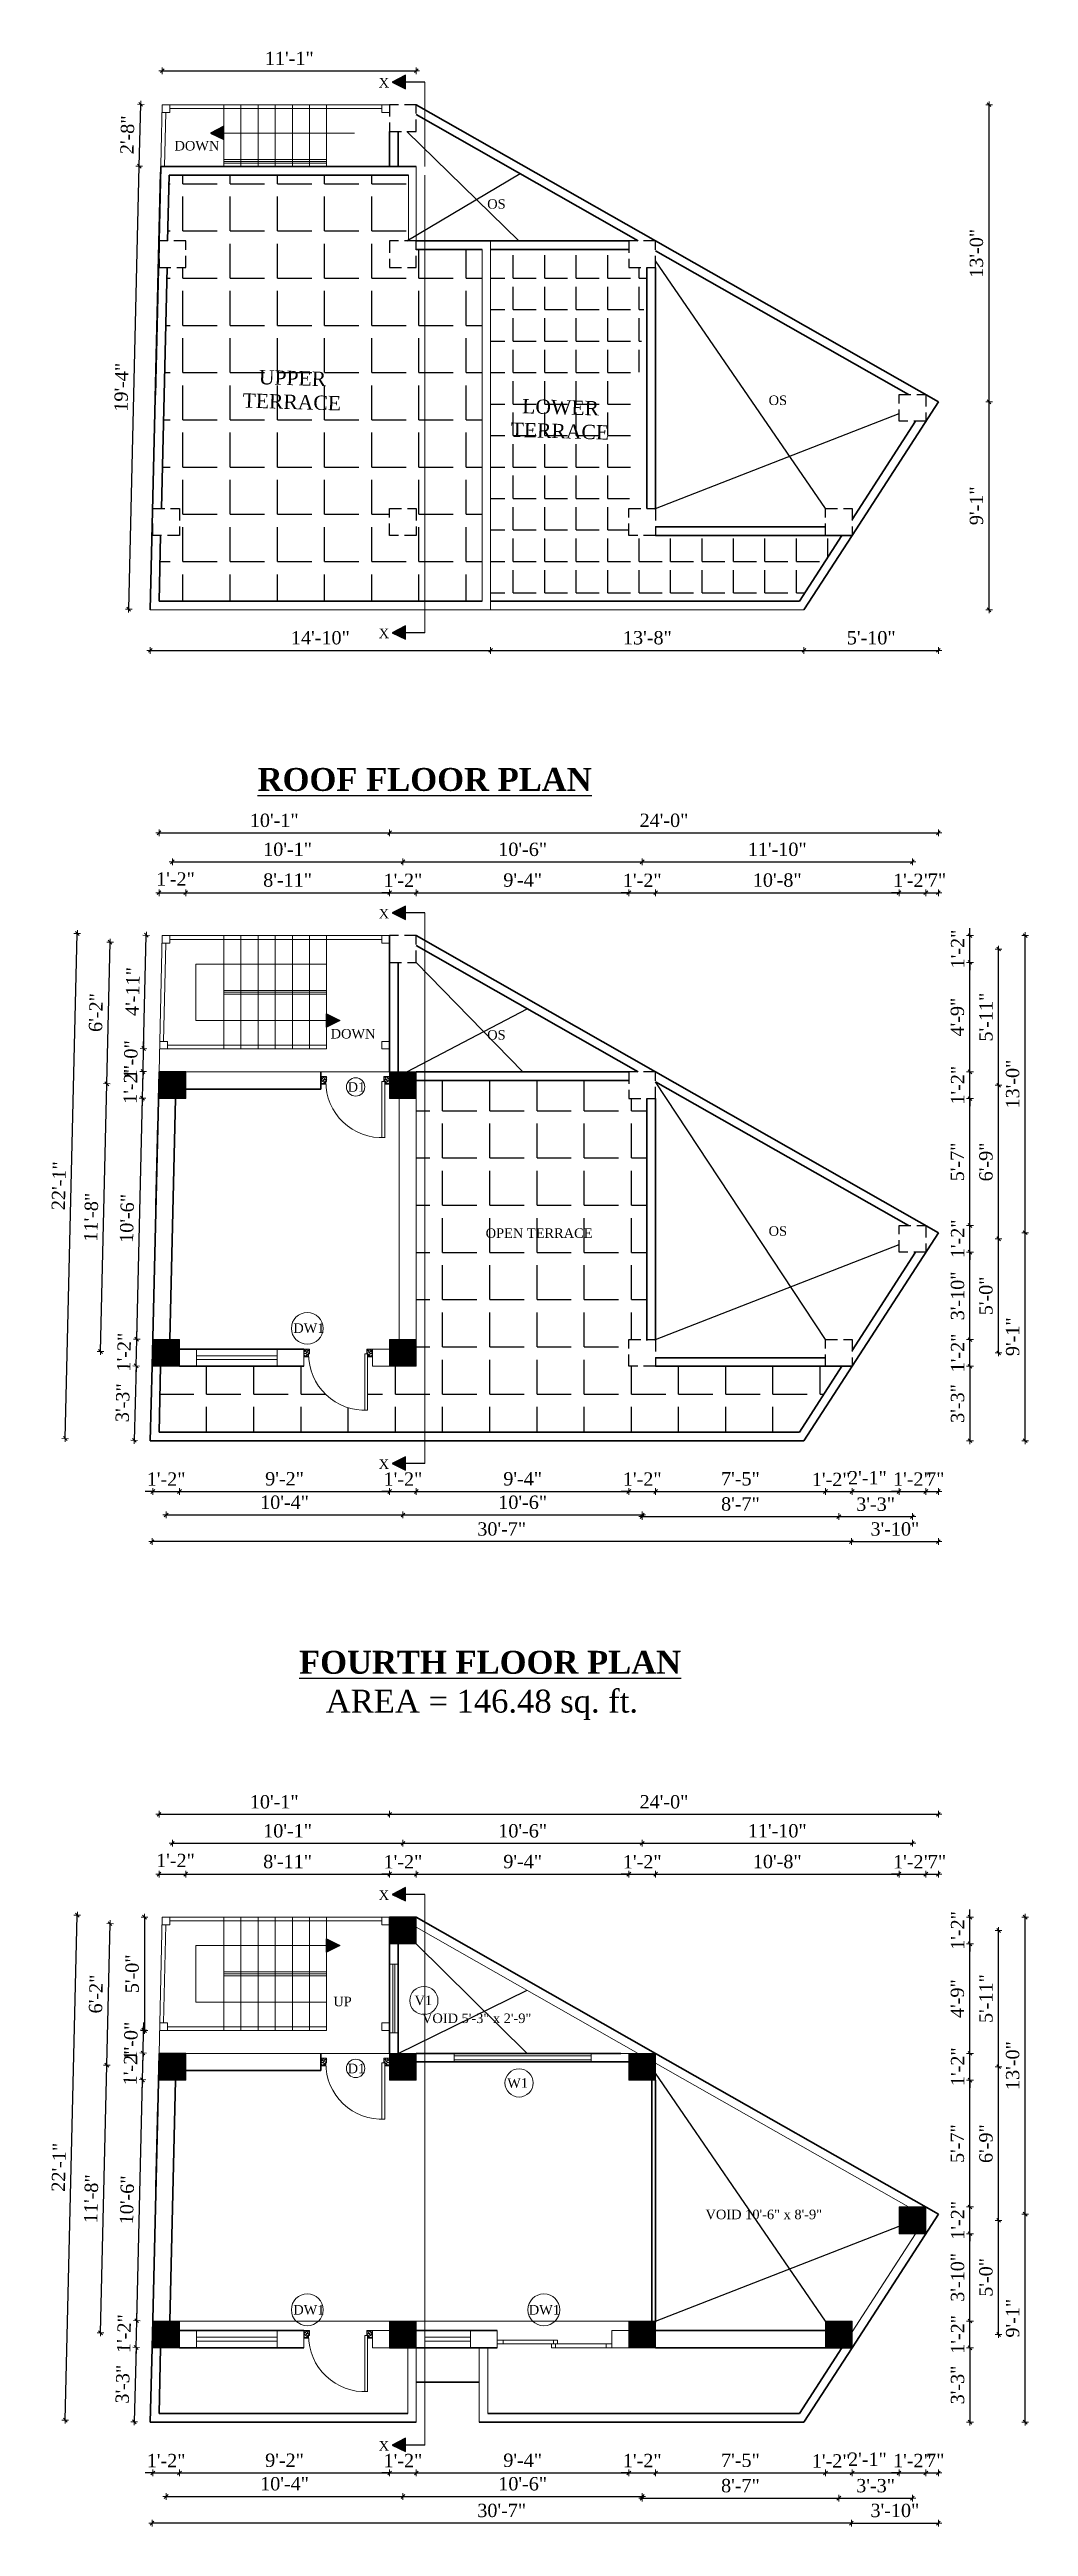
# Model space of a CAD drawing. Header units: inches. Extents: x 151827 to 346502, y -56182 to -23217.
# Drawn here: x 163094 to 163608, y -25269 to -23971 of the extents above; entities that cross this region are included whole.
import ezdxf

# ---------------------------------------------------------------- set-up
doc = ezdxf.new("R2010")
doc.units = ezdxf.units.IN
doc.header["$LTSCALE"] = 5
doc.header["$MEASUREMENT"] = 0
doc.linetypes.add('HIDDEN', pattern=[0.375, 0.25, -0.125])
for name, color, linetype, lineweight in [('A-WALL', 7, 'Continuous', 9), ('Dimension', 7, 'Continuous', 18), ('DOOR', 62, 'Continuous', 0), ('Dw', 2, 'Continuous', 18)]:
    doc.layers.add(name, color=color, linetype=linetype, lineweight=lineweight)
doc.layers.add('dim line', color=7, linetype='Continuous', lineweight=15, true_color=0xfab2b2)
doc.layers.add('TEXT', color=6, linetype='Continuous')
doc.layers.add('WALL', color=7, linetype='Continuous')
doc.styles.add('ordinary', font='times.ttf')
doc.dimstyles.new('Copy of 96', dxfattribs={"dimtxt": 7, "dimasz": 4, "dimexe": 0.5, "dimexo": 0.5, "dimgap": 3, "dimtad": 1, "dimdec": 1, "dimzin": 11, "dimdsep": 46, "dimlunit": 4, "dimtxsty": 'ordinary', "dimblk": 'OBLIQUE', "dimcen": 0.09, "dimse1": 1, "dimse2": 1, "dimclrt": 6, "dimazin": 0, "dimtfac": 1, "dimtdec": 1, "dimtix": 1, "dimtmove": 2, "dimatfit": 3, "dimldrblk": 'leader', "dimfxl": 0.5, "dimfxlon": 1, "dimtolj": 1, "dimtzin": 0, "dimarcsym": 0})

msp = doc.modelspace()

# ---------------------------------------------------------------- texts
at = {"layer": 'TEXT', "style": 'ordinary'}
for s, p in [('X', (163267, -23991, -72.7)), ('DOWN', (163159.9, -24024, -72.7)), ('OS', (163323.9, -24054.5, -72.7)), ('OS', (163471.5, -24157.4, -72.7)), ('X', (163267, -24279.6, -72.7)), ('X', (163267, -24426.5, -72.7)), ('DOWN', (163241.8, -24489.4, -72.7)), ('OS', (163323.9, -24490, -72.7)), ('D1', (163250.7, -24517.3, -72.7)), ('OPEN TERRACE', (163323.1, -24593.9, -72.7)), ('OS', (163471.5, -24592.8, -72.7)), ('DW1', (163222.2, -24643.7, -72.7)), ('X', (163267, -24715, -72.7)), ('X', (163267, -24940.9, -72.7)), ('UP', (163243.2, -24996.6, -72.7)), ('V1', (163285.8, -24996, -72.7)), ('VOID 5\'-3" x 2\'-9"', (163289.7, -25005.4, -72.7)), ('D1', (163250.7, -25031.7, -72.7)), ('W1', (163334.4, -25039.3, -72.7)), ('VOID 10\'-6" x 8\'-9"', (163438.4, -25108.2, -72.7)), ('DW1', (163222.2, -25158.2, -72.7)), ('DW1', (163345.7, -25158.2, -72.7)), ('X', (163267, -25229.5, -72.7))]:
    msp.add_text(s, height=5, dxfattribs=at).set_placement(p)
at = {"layer": 'TEXT', "char_height": 7.5, "attachment_point": 8, "rotation": 358.2896, "style": 'ordinary'}
for s, insert in [('UPPER\\PTERRACE', (163221.3, -24159.6, -72.7)), ('LOWER\\PTERRACE', (163361.9, -24174.9, -72.7))]:
    msp.add_mtext_dynamic_manual_height_columns(s, width=101.569, gutter_width=1720.7, heights=[0], dxfattribs=dict(at, insert=insert))
at = {"layer": 'TEXT', "char_height": 12, "width": 219.815, "attachment_point": 8, "style": 'ordinary'}
for s, insert in [('{\\fTimes New Roman|b1|i0|c0|p18;\\LROOF FLOOR PLAN}', (163291.1, -24359.8, -72.7)), ('{\\fTimes New Roman|b1|i0|c0|p18;\\LFOURTH FLOOR PLAN}', (163325.4, -24822.5, -72.7)), ('AREA = 146.48 sq. ft.', (163321.1, -24846.6, -72.7))]:
    msp.add_mtext(s, dxfattribs=dict(at, insert=insert))

# ---------------------------------------------------------------- blocks, each defined once
blk = doc.blocks.new('A$C27B36B59')
at = {"layer": 'DOOR'}
for p, q in [((0, 4), (0, 0)), ((2.5, 4), (0, 4)), ((0, 0), (3, 0)), ((2.5, 2.5), (2.5, 4)), ((3, 2.5), (2.5, 2.5)), ((3, 0), (3, 2.5))]:
    blk.add_line(p, q, dxfattribs=at)
for centre, radius, start, end in [((-1.4, -0.5), 4.75, 22.1411, 72.838), ((1.3, 2.1), 1.64, 45.138, 144.8948), ((2.2, 0.3), 2.49, 83.3149, 152.658), ((0.1, 0.4), 2.05, 349.4875, 93.6805), ((2, -0.5), 2.01, 58.7447, 166.495), ((-0.1, 0.3), 1.13, 343.542, 86.947), ((2.1, -0.4), 1.17, 38.2816, 160.1519)]:
    blk.add_arc(centre, radius, start, end, dxfattribs=at)
blk = doc.blocks.new('D2')
at = {"layer": 'DOOR'}
for p, q in [((74474, 24047.6), (74474, 24018.1)), ((74474, 24047.6), (74475.5, 24047.6)), ((74475.5, 24047.6), (74475.5, 24018.1))]:
    blk.add_line(p, q, dxfattribs=at)
blk.add_arc((74474, 24047.6), 29.5, 180, 272.9146, dxfattribs=at)
at = {"layer": 'DOOR', "xscale": -1, "rotation": 180}
blk.add_blockref('A$C27B36B59', (74442, 24050.1), dxfattribs=at)
at = {"layer": 'DOOR', "rotation": 180}
blk.add_blockref('A$C27B36B59', (74478, 24050.1), dxfattribs=at)
blk = doc.blocks.new('oblique')
at = {"color": 0, "lineweight": -2}
blk.add_line((0.25, 0.25), (-0.25, -0.25), dxfattribs=at)
at = {"layer": 'dim line', "lineweight": 9}
for p, q in [((-0.4375, 0), (0.4375, 0)), ((0, 0.4375), (0, -0.4375))]:
    blk.add_line(p, q, dxfattribs=at)
blk = doc.blocks.new('*D1216')
at = {"layer": 'A-WALL', "color": 0, "lineweight": -2, "ltscale": 5, "transparency": 16777216}
for p, q in [((163577.1, -25161.6), (163577.1, -25157.6)), ((163577.1, -25175.6), (163577.1, -25161.6)), ((163577.1, -25175.6), (163577.1, -25179.6))]:
    blk.add_line(p, q, dxfattribs=at)
at = {"layer": 'Defpoints', "color": 0, "ltscale": 5, "transparency": 16777216}
for p in [(163515.3, -25161.6), (163577.1, -25161.6), (163515.3, -25175.6)]:
    blk.add_point(p, dxfattribs=at)
at = {"layer": 'A-WALL', "color": 0, "lineweight": -2, "ltscale": 5, "transparency": 16777216, "xscale": 4, "yscale": 4, "zscale": 4}
for p, rotation in [((163577.1, -25161.6), 270), ((163577.1, -25175.6), 90)]:
    blk.add_blockref('oblique', p, dxfattribs=dict(at, rotation=rotation))
at = {"layer": 'A-WALL', "color": 6, "ltscale": 5, "transparency": 16777216, "insert": (163570.6, -25168.6), "char_height": 7, "attachment_point": 5, "rotation": 90, "style": 'ordinary'}
blk.add_mtext('\\A1;1\'-2"', dxfattribs=at)
blk = doc.blocks.new('_OBLIQUE')
at = {"color": 0, "linetype": 'ByBlock'}
blk.add_line((-0.5, -0.5), (0.5, 0.5), dxfattribs=at)
blk = doc.blocks.new('leader')
at = {"layer": 'Dimension'}
for p, q in [((0, -4.33), (0, 4.33)), ((-4.42, 0), (4.42, 0))]:
    blk.add_line(p, q, dxfattribs=at)
blk = doc.blocks.new('*D1217')
at = {"layer": 'A-WALL', "color": 0, "lineweight": -2, "ltscale": 5, "transparency": 16777216}
blk.add_line((163577.1, -25161.6), (163577.1, -25115.8), dxfattribs=at)
at = {"layer": 'Defpoints', "color": 0, "ltscale": 5, "transparency": 16777216}
for p in [(163553.9, -25115.8), (163577.1, -25115.8), (163515.3, -25161.6)]:
    blk.add_point(p, dxfattribs=at)
at = {"layer": 'A-WALL', "color": 0, "lineweight": -2, "ltscale": 5, "transparency": 16777216, "xscale": 4, "yscale": 4, "zscale": 4}
for p, rotation in [((163577.1, -25115.8), 90), ((163577.1, -25161.6), 270)]:
    blk.add_blockref('oblique', p, dxfattribs=dict(at, rotation=rotation))
at = {"layer": 'A-WALL', "color": 6, "ltscale": 5, "transparency": 16777216, "insert": (163570.6, -25138.7), "char_height": 7, "attachment_point": 5, "rotation": 90, "style": 'ordinary'}
blk.add_mtext('\\A1;3\'-10"', dxfattribs=at)
blk = doc.blocks.new('*D1218')
at = {"layer": 'A-WALL', "color": 0, "lineweight": -2, "ltscale": 5, "transparency": 16777216}
for p, q in [((163577.1, -25101.8), (163577.1, -25097.8)), ((163577.1, -25115.8), (163577.1, -25101.8)), ((163577.1, -25115.8), (163577.1, -25119.8))]:
    blk.add_line(p, q, dxfattribs=at)
at = {"layer": 'Defpoints', "color": 0, "ltscale": 5, "transparency": 16777216}
for p in [(163553.9, -25101.8), (163577.1, -25101.8), (163553.9, -25115.8)]:
    blk.add_point(p, dxfattribs=at)
at = {"layer": 'A-WALL', "color": 0, "lineweight": -2, "ltscale": 5, "transparency": 16777216, "xscale": 4, "yscale": 4, "zscale": 4}
for p, rotation in [((163577.1, -25101.8), 270), ((163577.1, -25115.8), 90)]:
    blk.add_blockref('oblique', p, dxfattribs=dict(at, rotation=rotation))
at = {"layer": 'A-WALL', "color": 6, "ltscale": 5, "transparency": 16777216, "insert": (163570.6, -25108.8), "char_height": 7, "attachment_point": 5, "rotation": 90, "style": 'ordinary'}
blk.add_mtext('\\A1;1\'-2"', dxfattribs=at)
blk = doc.blocks.new('*D1219')
at = {"layer": 'A-WALL', "color": 0, "lineweight": -2, "ltscale": 5, "transparency": 16777216}
blk.add_line((163577.1, -25101.8), (163577.1, -25035.3), dxfattribs=at)
at = {"layer": 'Defpoints', "color": 0, "ltscale": 5, "transparency": 16777216}
for p in [(163412.2, -25035.3), (163577.1, -25035.3), (163553.9, -25101.8)]:
    blk.add_point(p, dxfattribs=at)
at = {"layer": 'A-WALL', "color": 0, "lineweight": -2, "ltscale": 5, "transparency": 16777216, "xscale": 4, "yscale": 4, "zscale": 4}
for p, rotation in [((163577.1, -25035.3), 90), ((163577.1, -25101.8), 270)]:
    blk.add_blockref('oblique', p, dxfattribs=dict(at, rotation=rotation))
at = {"layer": 'A-WALL', "color": 6, "ltscale": 5, "transparency": 16777216, "insert": (163570.5, -25068.6), "char_height": 7, "attachment_point": 5, "rotation": 90, "style": 'ordinary'}
blk.add_mtext('\\A1;5\'-7"', dxfattribs=at)
blk = doc.blocks.new('*D1220')
at = {"layer": 'A-WALL', "color": 0, "lineweight": -2, "ltscale": 5, "transparency": 16777216}
for p, q in [((163577.1, -25021.3), (163577.1, -25017.3)), ((163577.1, -25035.3), (163577.1, -25021.3)), ((163577.1, -25035.3), (163577.1, -25039.3))]:
    blk.add_line(p, q, dxfattribs=at)
at = {"layer": 'Defpoints', "color": 0, "ltscale": 5, "transparency": 16777216}
for p in [(163412.2, -25021.3), (163577.1, -25021.3), (163412.2, -25035.3)]:
    blk.add_point(p, dxfattribs=at)
at = {"layer": 'A-WALL', "color": 0, "lineweight": -2, "ltscale": 5, "transparency": 16777216, "xscale": 4, "yscale": 4, "zscale": 4}
for p, rotation in [((163577.1, -25021.3), 270), ((163577.1, -25035.3), 90)]:
    blk.add_blockref('oblique', p, dxfattribs=dict(at, rotation=rotation))
at = {"layer": 'A-WALL', "color": 6, "ltscale": 5, "transparency": 16777216, "insert": (163570.6, -25028.3), "char_height": 7, "attachment_point": 5, "rotation": 90, "style": 'ordinary'}
blk.add_mtext('\\A1;1\'-2"', dxfattribs=at)
blk = doc.blocks.new('*D1221')
at = {"layer": 'A-WALL', "color": 0, "lineweight": -2, "ltscale": 5, "transparency": 16777216}
blk.add_line((163577.1, -25021.3), (163577.1, -24963.9), dxfattribs=at)
at = {"layer": 'Defpoints', "color": 0, "ltscale": 5, "transparency": 16777216}
for p in [(163286.7, -24963.9), (163577.1, -24963.9), (163412.2, -25021.3)]:
    blk.add_point(p, dxfattribs=at)
at = {"layer": 'A-WALL', "color": 0, "lineweight": -2, "ltscale": 5, "transparency": 16777216, "xscale": 4, "yscale": 4, "zscale": 4}
for p, rotation in [((163577.1, -24963.9), 90), ((163577.1, -25021.3), 270)]:
    blk.add_blockref('oblique', p, dxfattribs=dict(at, rotation=rotation))
at = {"layer": 'A-WALL', "color": 6, "ltscale": 5, "transparency": 16777216, "insert": (163570.5, -24992.6), "char_height": 7, "attachment_point": 5, "rotation": 90, "style": 'ordinary'}
blk.add_mtext('\\A1;4\'-9"', dxfattribs=at)
blk = doc.blocks.new('*D1222')
at = {"layer": 'A-WALL', "color": 0, "lineweight": -2, "ltscale": 5, "transparency": 16777216}
for p, q in [((163577.1, -24949.9), (163577.1, -24945.9)), ((163577.1, -24963.9), (163577.1, -24949.9)), ((163577.1, -24963.9), (163577.1, -24967.9))]:
    blk.add_line(p, q, dxfattribs=at)
at = {"layer": 'Defpoints', "color": 0, "ltscale": 5, "transparency": 16777216}
for p in [(163286.7, -24949.9), (163577.1, -24949.9), (163286.7, -24963.9)]:
    blk.add_point(p, dxfattribs=at)
at = {"layer": 'A-WALL', "color": 0, "lineweight": -2, "ltscale": 5, "transparency": 16777216, "xscale": 4, "yscale": 4, "zscale": 4}
for p, rotation in [((163577.1, -24949.9), 270), ((163577.1, -24963.9), 90)]:
    blk.add_blockref('oblique', p, dxfattribs=dict(at, rotation=rotation))
at = {"layer": 'A-WALL', "color": 6, "ltscale": 5, "transparency": 16777216, "insert": (163570.6, -24956.9), "char_height": 7, "attachment_point": 5, "rotation": 90, "style": 'ordinary'}
blk.add_mtext('\\A1;1\'-2"', dxfattribs=at)
blk = doc.blocks.new('*D1223')
at = {"layer": 'A-WALL', "color": 0, "lineweight": -2, "ltscale": 5, "transparency": 16777216}
blk.add_line((163592.1, -25168.6), (163592.1, -25108.8), dxfattribs=at)
at = {"layer": 'Defpoints', "color": 0, "ltscale": 5, "transparency": 16777216}
for p in [(163546.9, -25108.8), (163592.1, -25108.8), (163508.3, -25168.6)]:
    blk.add_point(p, dxfattribs=at)
at = {"layer": 'A-WALL', "color": 0, "lineweight": -2, "ltscale": 5, "transparency": 16777216, "xscale": 4, "yscale": 4, "zscale": 4}
for p, rotation in [((163592.1, -25108.8), 90), ((163592.1, -25168.6), 270)]:
    blk.add_blockref('oblique', p, dxfattribs=dict(at, rotation=rotation))
at = {"layer": 'A-WALL', "color": 6, "ltscale": 5, "transparency": 16777216, "insert": (163585.5, -25138.7), "char_height": 7, "attachment_point": 5, "rotation": 90, "style": 'ordinary'}
blk.add_mtext('\\A1;5\'-0"', dxfattribs=at)
blk = doc.blocks.new('*D1224')
at = {"layer": 'A-WALL', "color": 0, "lineweight": -2, "ltscale": 5, "transparency": 16777216}
blk.add_line((163592.1, -25108.8), (163592.1, -25028.3), dxfattribs=at)
at = {"layer": 'Defpoints', "color": 0, "ltscale": 5, "transparency": 16777216}
for p in [(163405.2, -25028.3), (163592.1, -25028.3), (163546.9, -25108.8)]:
    blk.add_point(p, dxfattribs=at)
at = {"layer": 'A-WALL', "color": 0, "lineweight": -2, "ltscale": 5, "transparency": 16777216, "xscale": 4, "yscale": 4, "zscale": 4}
for p, rotation in [((163592.1, -25028.3), 90), ((163592.1, -25108.8), 270)]:
    blk.add_blockref('oblique', p, dxfattribs=dict(at, rotation=rotation))
at = {"layer": 'A-WALL', "color": 6, "ltscale": 5, "transparency": 16777216, "insert": (163585.5, -25068.6), "char_height": 7, "attachment_point": 5, "rotation": 90, "style": 'ordinary'}
blk.add_mtext('\\A1;6\'-9"', dxfattribs=at)
blk = doc.blocks.new('*D1225')
at = {"layer": 'A-WALL', "color": 0, "lineweight": -2, "ltscale": 5, "transparency": 16777216}
blk.add_line((163592.1, -25028.3), (163592.1, -24956.9), dxfattribs=at)
at = {"layer": 'Defpoints', "color": 0, "ltscale": 5, "transparency": 16777216}
for p in [(163279.7, -24956.9), (163592.1, -24956.9), (163405.2, -25028.3)]:
    blk.add_point(p, dxfattribs=at)
at = {"layer": 'A-WALL', "color": 0, "lineweight": -2, "ltscale": 5, "transparency": 16777216, "xscale": 4, "yscale": 4, "zscale": 4}
for p, rotation in [((163592.1, -24956.9), 90), ((163592.1, -25028.3), 270)]:
    blk.add_blockref('oblique', p, dxfattribs=dict(at, rotation=rotation))
at = {"layer": 'A-WALL', "color": 6, "ltscale": 5, "transparency": 16777216, "insert": (163585.5, -24992.6), "char_height": 7, "attachment_point": 5, "rotation": 90, "style": 'ordinary'}
blk.add_mtext('\\A1;5\'-11"', dxfattribs=at)
blk = doc.blocks.new('*D1226')
at = {"layer": 'A-WALL', "color": 0, "lineweight": -2, "ltscale": 50, "transparency": 16777216}
blk.add_line((163151.8, -24927.4), (163165.8, -24927.4), dxfattribs=at)
at = {"layer": 'Defpoints', "color": 0, "ltscale": 50, "transparency": 16777216}
for p in [(163165.8, -24927.4), (163151.8, -25021.3), (163165.8, -25021.3)]:
    blk.add_point(p, dxfattribs=at)
at = {"layer": 'A-WALL', "color": 0, "lineweight": -2, "ltscale": 50, "transparency": 16777216, "xscale": 4, "yscale": 4, "zscale": 4, "rotation": 180}
blk.add_blockref('oblique', (163151.8, -24927.4), dxfattribs=at)
at = {"layer": 'A-WALL', "color": 0, "lineweight": -2, "ltscale": 50, "transparency": 16777216, "xscale": 4, "yscale": 4, "zscale": 4}
blk.add_blockref('oblique', (163165.8, -24927.4), dxfattribs=at)
at = {"layer": 'A-WALL', "color": 6, "ltscale": 50, "transparency": 16777216, "insert": (163160.4, -24920.2), "char_height": 7, "attachment_point": 5, "style": 'ordinary'}
blk.add_mtext('\\A1;1\'-2"', dxfattribs=at)
blk = doc.blocks.new('*D1227')
at = {"layer": 'A-WALL', "color": 0, "lineweight": -2, "ltscale": 5, "transparency": 16777216}
blk.add_line((163165.8, -24927.4), (163272.7, -24927.4), dxfattribs=at)
at = {"layer": 'Defpoints', "color": 0, "ltscale": 5, "transparency": 16777216}
for p in [(163272.7, -24927.4), (163272.7, -24949.9), (163165.8, -25021.3)]:
    blk.add_point(p, dxfattribs=at)
at = {"layer": 'A-WALL', "color": 0, "lineweight": -2, "ltscale": 5, "transparency": 16777216, "xscale": 4, "yscale": 4, "zscale": 4, "rotation": 180}
blk.add_blockref('oblique', (163165.8, -24927.4), dxfattribs=at)
at = {"layer": 'A-WALL', "color": 0, "lineweight": -2, "ltscale": 5, "transparency": 16777216, "xscale": 4, "yscale": 4, "zscale": 4}
blk.add_blockref('oblique', (163272.7, -24927.4), dxfattribs=at)
at = {"layer": 'A-WALL', "color": 6, "ltscale": 5, "transparency": 16777216, "insert": (163219.2, -24920.8), "char_height": 7, "attachment_point": 5, "style": 'ordinary'}
blk.add_mtext('\\A1;8\'-11"', dxfattribs=at)
blk = doc.blocks.new('*D1228')
at = {"layer": 'A-WALL', "color": 0, "lineweight": -2, "ltscale": 5, "transparency": 16777216}
for p, q in [((163272.7, -24927.4), (163268.7, -24927.4)), ((163272.7, -24927.4), (163286.7, -24927.4)), ((163286.7, -24927.4), (163290.7, -24927.4))]:
    blk.add_line(p, q, dxfattribs=at)
at = {"layer": 'Defpoints', "color": 0, "ltscale": 5, "transparency": 16777216}
for p in [(163286.7, -24927.4), (163272.7, -24949.9), (163286.7, -24949.9)]:
    blk.add_point(p, dxfattribs=at)
at = {"layer": 'A-WALL', "color": 0, "lineweight": -2, "ltscale": 5, "transparency": 16777216, "xscale": 4, "yscale": 4, "zscale": 4}
blk.add_blockref('oblique', (163272.7, -24927.4), dxfattribs=at)
at = {"layer": 'A-WALL', "color": 0, "lineweight": -2, "ltscale": 5, "transparency": 16777216, "xscale": 4, "yscale": 4, "zscale": 4, "rotation": 180}
blk.add_blockref('oblique', (163286.7, -24927.4), dxfattribs=at)
at = {"layer": 'A-WALL', "color": 6, "ltscale": 5, "transparency": 16777216, "insert": (163279.7, -24920.9), "char_height": 7, "attachment_point": 5, "style": 'ordinary'}
blk.add_mtext('\\A1;1\'-2"', dxfattribs=at)
blk = doc.blocks.new('*D1229')
at = {"layer": 'A-WALL', "color": 0, "lineweight": -2, "ltscale": 5, "transparency": 16777216}
blk.add_line((163286.7, -24927.4), (163398.2, -24927.4), dxfattribs=at)
at = {"layer": 'Defpoints', "color": 0, "ltscale": 5, "transparency": 16777216}
for p in [(163398.2, -24927.4), (163286.7, -24949.9), (163398.2, -25021.3)]:
    blk.add_point(p, dxfattribs=at)
at = {"layer": 'A-WALL', "color": 0, "lineweight": -2, "ltscale": 5, "transparency": 16777216, "xscale": 4, "yscale": 4, "zscale": 4, "rotation": 180}
blk.add_blockref('oblique', (163286.7, -24927.4), dxfattribs=at)
at = {"layer": 'A-WALL', "color": 0, "lineweight": -2, "ltscale": 5, "transparency": 16777216, "xscale": 4, "yscale": 4, "zscale": 4}
blk.add_blockref('oblique', (163398.2, -24927.4), dxfattribs=at)
at = {"layer": 'A-WALL', "color": 6, "ltscale": 5, "transparency": 16777216, "insert": (163342.5, -24920.8), "char_height": 7, "attachment_point": 5, "style": 'ordinary'}
blk.add_mtext('\\A1;9\'-4"', dxfattribs=at)
blk = doc.blocks.new('*D1230')
at = {"layer": 'A-WALL', "color": 0, "lineweight": -2, "ltscale": 5, "transparency": 16777216}
for p, q in [((163398.2, -24927.4), (163394.2, -24927.4)), ((163398.2, -24927.4), (163412.2, -24927.4)), ((163412.2, -24927.4), (163416.2, -24927.4))]:
    blk.add_line(p, q, dxfattribs=at)
at = {"layer": 'Defpoints', "color": 0, "ltscale": 5, "transparency": 16777216}
for p in [(163412.2, -24927.4), (163398.2, -25021.3), (163412.2, -25021.3)]:
    blk.add_point(p, dxfattribs=at)
at = {"layer": 'A-WALL', "color": 0, "lineweight": -2, "ltscale": 5, "transparency": 16777216, "xscale": 4, "yscale": 4, "zscale": 4}
blk.add_blockref('oblique', (163398.2, -24927.4), dxfattribs=at)
at = {"layer": 'A-WALL', "color": 0, "lineweight": -2, "ltscale": 5, "transparency": 16777216, "xscale": 4, "yscale": 4, "zscale": 4, "rotation": 180}
blk.add_blockref('oblique', (163412.2, -24927.4), dxfattribs=at)
at = {"layer": 'A-WALL', "color": 6, "ltscale": 5, "transparency": 16777216, "insert": (163405.2, -24920.9), "char_height": 7, "attachment_point": 5, "style": 'ordinary'}
blk.add_mtext('\\A1;1\'-2"', dxfattribs=at)
blk = doc.blocks.new('*D1231')
at = {"layer": 'A-WALL', "color": 0, "lineweight": -2, "ltscale": 5, "transparency": 16777216}
blk.add_line((163412.2, -24927.4), (163539.9, -24927.4), dxfattribs=at)
at = {"layer": 'Defpoints', "color": 0, "ltscale": 5, "transparency": 16777216}
for p in [(163539.9, -24927.4), (163412.2, -25021.3), (163539.9, -25101.8)]:
    blk.add_point(p, dxfattribs=at)
at = {"layer": 'A-WALL', "color": 0, "lineweight": -2, "ltscale": 5, "transparency": 16777216, "xscale": 4, "yscale": 4, "zscale": 4, "rotation": 180}
blk.add_blockref('oblique', (163412.2, -24927.4), dxfattribs=at)
at = {"layer": 'A-WALL', "color": 0, "lineweight": -2, "ltscale": 5, "transparency": 16777216, "xscale": 4, "yscale": 4, "zscale": 4}
blk.add_blockref('oblique', (163539.9, -24927.4), dxfattribs=at)
at = {"layer": 'A-WALL', "color": 6, "ltscale": 5, "transparency": 16777216, "insert": (163476, -24920.8), "char_height": 7, "attachment_point": 5, "style": 'ordinary'}
blk.add_mtext('\\A1;10\'-8"', dxfattribs=at)
blk = doc.blocks.new('*D1232')
at = {"layer": 'A-WALL', "color": 0, "lineweight": -2, "ltscale": 5, "transparency": 16777216}
for p, q in [((163539.9, -24927.4), (163535.9, -24927.4)), ((163539.9, -24927.4), (163553.9, -24927.4)), ((163553.9, -24927.4), (163557.9, -24927.4))]:
    blk.add_line(p, q, dxfattribs=at)
at = {"layer": 'Defpoints', "color": 0, "ltscale": 5, "transparency": 16777216}
for p in [(163553.9, -24927.4), (163539.9, -25101.8), (163553.9, -25101.8)]:
    blk.add_point(p, dxfattribs=at)
at = {"layer": 'A-WALL', "color": 0, "lineweight": -2, "ltscale": 5, "transparency": 16777216, "xscale": 4, "yscale": 4, "zscale": 4}
blk.add_blockref('oblique', (163539.9, -24927.4), dxfattribs=at)
at = {"layer": 'A-WALL', "color": 0, "lineweight": -2, "ltscale": 5, "transparency": 16777216, "xscale": 4, "yscale": 4, "zscale": 4, "rotation": 180}
blk.add_blockref('oblique', (163553.9, -24927.4), dxfattribs=at)
at = {"layer": 'A-WALL', "color": 6, "ltscale": 5, "transparency": 16777216, "insert": (163546.9, -24920.9), "char_height": 7, "attachment_point": 5, "style": 'ordinary'}
blk.add_mtext('\\A1;1\'-2"', dxfattribs=at)
blk = doc.blocks.new('*D1233')
at = {"layer": 'A-WALL', "color": 0, "lineweight": -2, "ltscale": 5, "transparency": 16777216}
blk.add_line((163553.9, -24927.4), (163560.5, -24927.4), dxfattribs=at)
at = {"layer": 'Defpoints', "color": 0, "ltscale": 5, "transparency": 16777216}
for p in [(163560.5, -24927.4), (163553.9, -25101.8), (163560.5, -25105.6)]:
    blk.add_point(p, dxfattribs=at)
at = {"layer": 'A-WALL', "color": 0, "lineweight": -2, "ltscale": 5, "transparency": 16777216, "xscale": 4, "yscale": 4, "zscale": 4, "rotation": 180}
blk.add_blockref('oblique', (163553.9, -24927.4), dxfattribs=at)
at = {"layer": 'A-WALL', "color": 0, "lineweight": -2, "ltscale": 5, "transparency": 16777216, "xscale": 4, "yscale": 4, "zscale": 4}
blk.add_blockref('oblique', (163560.5, -24927.4), dxfattribs=at)
at = {"layer": 'A-WALL', "color": 6, "ltscale": 5, "transparency": 16777216, "insert": (163559.8, -24920.8), "char_height": 7, "attachment_point": 5, "style": 'ordinary'}
blk.add_mtext('\\A1;7"', dxfattribs=at)
blk = doc.blocks.new('*D1234')
at = {"layer": 'A-WALL', "color": 0, "lineweight": -2, "ltscale": 5, "transparency": 16777216}
blk.add_line((163158.8, -24911.2), (163279.7, -24911.2), dxfattribs=at)
at = {"layer": 'Defpoints', "color": 0, "ltscale": 5, "transparency": 16777216}
for p in [(163279.7, -24911.2), (163158.8, -25028.3), (163279.7, -25028.3)]:
    blk.add_point(p, dxfattribs=at)
at = {"layer": 'A-WALL', "color": 0, "lineweight": -2, "ltscale": 5, "transparency": 16777216, "xscale": 4, "yscale": 4, "zscale": 4, "rotation": 180}
blk.add_blockref('oblique', (163158.8, -24911.2), dxfattribs=at)
at = {"layer": 'A-WALL', "color": 0, "lineweight": -2, "ltscale": 5, "transparency": 16777216, "xscale": 4, "yscale": 4, "zscale": 4}
blk.add_blockref('oblique', (163279.7, -24911.2), dxfattribs=at)
at = {"layer": 'A-WALL', "color": 6, "ltscale": 5, "transparency": 16777216, "insert": (163219.2, -24904.7), "char_height": 7, "attachment_point": 5, "style": 'ordinary'}
blk.add_mtext('\\A1;10\'-1"', dxfattribs=at)
blk = doc.blocks.new('*D1235')
at = {"layer": 'A-WALL', "color": 0, "lineweight": -2, "ltscale": 5, "transparency": 16777216}
blk.add_line((163279.7, -24911.2), (163405.2, -24911.2), dxfattribs=at)
at = {"layer": 'Defpoints', "color": 0, "ltscale": 5, "transparency": 16777216}
for p in [(163405.2, -24911.2), (163279.7, -25028.3), (163405.2, -25028.3)]:
    blk.add_point(p, dxfattribs=at)
at = {"layer": 'A-WALL', "color": 0, "lineweight": -2, "ltscale": 5, "transparency": 16777216, "xscale": 4, "yscale": 4, "zscale": 4, "rotation": 180}
blk.add_blockref('oblique', (163279.7, -24911.2), dxfattribs=at)
at = {"layer": 'A-WALL', "color": 0, "lineweight": -2, "ltscale": 5, "transparency": 16777216, "xscale": 4, "yscale": 4, "zscale": 4}
blk.add_blockref('oblique', (163405.2, -24911.2), dxfattribs=at)
at = {"layer": 'A-WALL', "color": 6, "ltscale": 5, "transparency": 16777216, "insert": (163342.5, -24904.7), "char_height": 7, "attachment_point": 5, "style": 'ordinary'}
blk.add_mtext('\\A1;10\'-6"', dxfattribs=at)
blk = doc.blocks.new('*D1236')
at = {"layer": 'A-WALL', "color": 0, "lineweight": -2, "ltscale": 5, "transparency": 16777216}
blk.add_line((163405.2, -24911.2), (163546.9, -24911.2), dxfattribs=at)
at = {"layer": 'Defpoints', "color": 0, "ltscale": 5, "transparency": 16777216}
for p in [(163546.9, -24911.2), (163405.2, -25028.3), (163546.9, -25108.8)]:
    blk.add_point(p, dxfattribs=at)
at = {"layer": 'A-WALL', "color": 0, "lineweight": -2, "ltscale": 5, "transparency": 16777216, "xscale": 4, "yscale": 4, "zscale": 4, "rotation": 180}
blk.add_blockref('oblique', (163405.2, -24911.2), dxfattribs=at)
at = {"layer": 'A-WALL', "color": 0, "lineweight": -2, "ltscale": 5, "transparency": 16777216, "xscale": 4, "yscale": 4, "zscale": 4}
blk.add_blockref('oblique', (163546.9, -24911.2), dxfattribs=at)
at = {"layer": 'A-WALL', "color": 6, "ltscale": 5, "transparency": 16777216, "insert": (163476, -24904.7), "char_height": 7, "attachment_point": 5, "style": 'ordinary'}
blk.add_mtext('\\A1;11\'-10"', dxfattribs=at)
blk = doc.blocks.new('*D1237')
at = {"layer": 'A-WALL', "color": 0, "lineweight": -2, "ltscale": 5, "transparency": 16777216}
blk.add_line((163151.8, -24896), (163272.7, -24896), dxfattribs=at)
at = {"layer": 'Defpoints', "color": 0, "ltscale": 5, "transparency": 16777216}
for p in [(163272.7, -24896), (163272.7, -24949.9), (163151.8, -25021.3)]:
    blk.add_point(p, dxfattribs=at)
at = {"layer": 'A-WALL', "color": 0, "lineweight": -2, "ltscale": 5, "transparency": 16777216, "xscale": 4, "yscale": 4, "zscale": 4, "rotation": 180}
blk.add_blockref('oblique', (163151.8, -24896), dxfattribs=at)
at = {"layer": 'A-WALL', "color": 0, "lineweight": -2, "ltscale": 5, "transparency": 16777216, "xscale": 4, "yscale": 4, "zscale": 4}
blk.add_blockref('oblique', (163272.7, -24896), dxfattribs=at)
at = {"layer": 'A-WALL', "color": 6, "ltscale": 5, "transparency": 16777216, "insert": (163212.2, -24889.5), "char_height": 7, "attachment_point": 5, "style": 'ordinary'}
blk.add_mtext('\\A1;10\'-1"', dxfattribs=at)
blk = doc.blocks.new('*D1238')
at = {"layer": 'A-WALL', "color": 0, "lineweight": -2, "ltscale": 5, "transparency": 16777216}
blk.add_line((163272.7, -24896), (163560.5, -24896), dxfattribs=at)
at = {"layer": 'Defpoints', "color": 0, "ltscale": 5, "transparency": 16777216}
for p in [(163560.5, -24896), (163272.7, -24949.9), (163560.5, -25105.6)]:
    blk.add_point(p, dxfattribs=at)
at = {"layer": 'A-WALL', "color": 0, "lineweight": -2, "ltscale": 5, "transparency": 16777216, "xscale": 4, "yscale": 4, "zscale": 4, "rotation": 180}
blk.add_blockref('oblique', (163272.7, -24896), dxfattribs=at)
at = {"layer": 'A-WALL', "color": 0, "lineweight": -2, "ltscale": 5, "transparency": 16777216, "xscale": 4, "yscale": 4, "zscale": 4}
blk.add_blockref('oblique', (163560.5, -24896), dxfattribs=at)
at = {"layer": 'A-WALL', "color": 6, "ltscale": 5, "transparency": 16777216, "insert": (163416.6, -24889.5), "char_height": 7, "attachment_point": 5, "style": 'ordinary'}
blk.add_mtext('\\A1;24\'-0"', dxfattribs=at)
blk = doc.blocks.new('*D1239')
at = {"layer": 'A-WALL', "color": 0, "lineweight": -2, "ltscale": 5, "transparency": 16777216}
blk.add_line((163606, -25214.6), (163606, -25105.6), dxfattribs=at)
at = {"layer": 'Defpoints', "color": 0, "ltscale": 5, "transparency": 16777216}
for p in [(163560.5, -25105.6), (163606, -25105.6), (163490, -25214.6)]:
    blk.add_point(p, dxfattribs=at)
at = {"layer": 'A-WALL', "color": 0, "lineweight": -2, "ltscale": 5, "transparency": 16777216, "xscale": 4, "yscale": 4, "zscale": 4}
for p, rotation in [((163606, -25105.6), 90), ((163606, -25214.6), 270)]:
    blk.add_blockref('oblique', p, dxfattribs=dict(at, rotation=rotation))
at = {"layer": 'A-WALL', "color": 6, "ltscale": 5, "transparency": 16777216, "insert": (163599.5, -25160.1), "char_height": 7, "attachment_point": 5, "rotation": 90, "style": 'ordinary'}
blk.add_mtext('\\A1;9\'-1"', dxfattribs=at)
blk = doc.blocks.new('*D1240')
at = {"layer": 'A-WALL', "color": 0, "lineweight": -2, "ltscale": 5, "transparency": 16777216}
blk.add_line((163606, -25105.6), (163606, -24949.9), dxfattribs=at)
at = {"layer": 'Defpoints', "color": 0, "ltscale": 5, "transparency": 16777216}
for p in [(163286.7, -24949.9), (163606, -24949.9), (163560.5, -25105.6)]:
    blk.add_point(p, dxfattribs=at)
at = {"layer": 'A-WALL', "color": 0, "lineweight": -2, "ltscale": 5, "transparency": 16777216, "xscale": 4, "yscale": 4, "zscale": 4}
for p, rotation in [((163606, -24949.9), 90), ((163606, -25105.6), 270)]:
    blk.add_blockref('oblique', p, dxfattribs=dict(at, rotation=rotation))
at = {"layer": 'A-WALL', "color": 6, "ltscale": 5, "transparency": 16777216, "insert": (163599.5, -25027.7), "char_height": 7, "attachment_point": 5, "rotation": 90, "style": 'ordinary'}
blk.add_mtext('\\A1;13\'-0"', dxfattribs=at)
blk = doc.blocks.new('*D1241')
at = {"layer": 'A-WALL', "color": 0, "lineweight": -2, "ltscale": 50, "transparency": 16777216}
for p, q in [((163148.5, -25241.2), (163144.5, -25241.2)), ((163148.5, -25241.2), (163162.5, -25241.2)), ((163162.5, -25241.2), (163166.5, -25241.2))]:
    blk.add_line(p, q, dxfattribs=at)
at = {"layer": 'Defpoints', "color": 0, "ltscale": 50, "transparency": 16777216}
for p in [(163148.5, -25175.6), (163162.5, -25175.6), (163162.5, -25241.2)]:
    blk.add_point(p, dxfattribs=at)
at = {"layer": 'A-WALL', "color": 0, "lineweight": -2, "ltscale": 50, "transparency": 16777216, "xscale": 4, "yscale": 4, "zscale": 4}
blk.add_blockref('oblique', (163148.5, -25241.2), dxfattribs=at)
at = {"layer": 'A-WALL', "color": 0, "lineweight": -2, "ltscale": 50, "transparency": 16777216, "xscale": 4, "yscale": 4, "zscale": 4, "rotation": 180}
blk.add_blockref('oblique', (163162.5, -25241.2), dxfattribs=at)
at = {"layer": 'A-WALL', "color": 6, "ltscale": 50, "transparency": 16777216, "insert": (163155.5, -25234.7), "char_height": 7, "attachment_point": 5, "style": 'ordinary'}
blk.add_mtext('\\A1;1\'-2"', dxfattribs=at)
blk = doc.blocks.new('*D1242')
at = {"layer": 'A-WALL', "color": 0, "lineweight": -2, "ltscale": 5, "transparency": 16777216}
blk.add_line((163162.5, -25241.2), (163272.7, -25241.2), dxfattribs=at)
at = {"layer": 'Defpoints', "color": 0, "ltscale": 5, "transparency": 16777216}
for p in [(163162.5, -25175.6), (163272.7, -25175.6), (163272.7, -25241.2)]:
    blk.add_point(p, dxfattribs=at)
at = {"layer": 'A-WALL', "color": 0, "lineweight": -2, "ltscale": 5, "transparency": 16777216, "xscale": 4, "yscale": 4, "zscale": 4, "rotation": 180}
blk.add_blockref('oblique', (163162.5, -25241.2), dxfattribs=at)
at = {"layer": 'A-WALL', "color": 0, "lineweight": -2, "ltscale": 5, "transparency": 16777216, "xscale": 4, "yscale": 4, "zscale": 4}
blk.add_blockref('oblique', (163272.7, -25241.2), dxfattribs=at)
at = {"layer": 'A-WALL', "color": 6, "ltscale": 5, "transparency": 16777216, "insert": (163217.6, -25234.6), "char_height": 7, "attachment_point": 5, "style": 'ordinary'}
blk.add_mtext('\\A1;9\'-2"', dxfattribs=at)
blk = doc.blocks.new('*D1243')
at = {"layer": 'A-WALL', "color": 0, "lineweight": -2, "ltscale": 5, "transparency": 16777216}
for p, q in [((163272.7, -25241.2), (163268.7, -25241.2)), ((163272.7, -25241.2), (163286.7, -25241.2)), ((163286.7, -25241.2), (163290.7, -25241.2))]:
    blk.add_line(p, q, dxfattribs=at)
at = {"layer": 'Defpoints', "color": 0, "ltscale": 5, "transparency": 16777216}
for p in [(163272.7, -25175.6), (163286.7, -25175.6), (163286.7, -25241.2)]:
    blk.add_point(p, dxfattribs=at)
at = {"layer": 'A-WALL', "color": 0, "lineweight": -2, "ltscale": 5, "transparency": 16777216, "xscale": 4, "yscale": 4, "zscale": 4}
blk.add_blockref('oblique', (163272.7, -25241.2), dxfattribs=at)
at = {"layer": 'A-WALL', "color": 0, "lineweight": -2, "ltscale": 5, "transparency": 16777216, "xscale": 4, "yscale": 4, "zscale": 4, "rotation": 180}
blk.add_blockref('oblique', (163286.7, -25241.2), dxfattribs=at)
at = {"layer": 'A-WALL', "color": 6, "ltscale": 5, "transparency": 16777216, "insert": (163279.7, -25234.7), "char_height": 7, "attachment_point": 5, "style": 'ordinary'}
blk.add_mtext('\\A1;1\'-2"', dxfattribs=at)
blk = doc.blocks.new('*D1244')
at = {"layer": 'A-WALL', "color": 0, "lineweight": -2, "ltscale": 5, "transparency": 16777216}
blk.add_line((163286.7, -25241.2), (163398.2, -25241.2), dxfattribs=at)
at = {"layer": 'Defpoints', "color": 0, "ltscale": 5, "transparency": 16777216}
for p in [(163286.7, -25175.6), (163398.2, -25175.6), (163398.2, -25241.2)]:
    blk.add_point(p, dxfattribs=at)
at = {"layer": 'A-WALL', "color": 0, "lineweight": -2, "ltscale": 5, "transparency": 16777216, "xscale": 4, "yscale": 4, "zscale": 4, "rotation": 180}
blk.add_blockref('oblique', (163286.7, -25241.2), dxfattribs=at)
at = {"layer": 'A-WALL', "color": 0, "lineweight": -2, "ltscale": 5, "transparency": 16777216, "xscale": 4, "yscale": 4, "zscale": 4}
blk.add_blockref('oblique', (163398.2, -25241.2), dxfattribs=at)
at = {"layer": 'A-WALL', "color": 6, "ltscale": 5, "transparency": 16777216, "insert": (163342.5, -25234.6), "char_height": 7, "attachment_point": 5, "style": 'ordinary'}
blk.add_mtext('\\A1;9\'-4"', dxfattribs=at)
blk = doc.blocks.new('*D1245')
at = {"layer": 'A-WALL', "color": 0, "lineweight": -2, "ltscale": 5, "transparency": 16777216}
for p, q in [((163398.2, -25241.2), (163394.2, -25241.2)), ((163398.2, -25241.2), (163412.2, -25241.2)), ((163412.2, -25241.2), (163416.2, -25241.2))]:
    blk.add_line(p, q, dxfattribs=at)
at = {"layer": 'Defpoints', "color": 0, "ltscale": 5, "transparency": 16777216}
for p in [(163398.2, -25175.6), (163412.2, -25175.6), (163412.2, -25241.2)]:
    blk.add_point(p, dxfattribs=at)
at = {"layer": 'A-WALL', "color": 0, "lineweight": -2, "ltscale": 5, "transparency": 16777216, "xscale": 4, "yscale": 4, "zscale": 4}
blk.add_blockref('oblique', (163398.2, -25241.2), dxfattribs=at)
at = {"layer": 'A-WALL', "color": 0, "lineweight": -2, "ltscale": 5, "transparency": 16777216, "xscale": 4, "yscale": 4, "zscale": 4, "rotation": 180}
blk.add_blockref('oblique', (163412.2, -25241.2), dxfattribs=at)
at = {"layer": 'A-WALL', "color": 6, "ltscale": 5, "transparency": 16777216, "insert": (163405.2, -25234.7), "char_height": 7, "attachment_point": 5, "style": 'ordinary'}
blk.add_mtext('\\A1;1\'-2"', dxfattribs=at)
blk = doc.blocks.new('*D1246')
at = {"layer": 'A-WALL', "color": 0, "lineweight": -2, "ltscale": 5, "transparency": 16777216}
blk.add_line((163412.2, -25241.2), (163501.3, -25241.2), dxfattribs=at)
at = {"layer": 'Defpoints', "color": 0, "ltscale": 5, "transparency": 16777216}
for p in [(163412.2, -25175.6), (163501.3, -25175.6), (163501.3, -25241.2)]:
    blk.add_point(p, dxfattribs=at)
at = {"layer": 'A-WALL', "color": 0, "lineweight": -2, "ltscale": 5, "transparency": 16777216, "xscale": 4, "yscale": 4, "zscale": 4, "rotation": 180}
blk.add_blockref('oblique', (163412.2, -25241.2), dxfattribs=at)
at = {"layer": 'A-WALL', "color": 0, "lineweight": -2, "ltscale": 5, "transparency": 16777216, "xscale": 4, "yscale": 4, "zscale": 4}
blk.add_blockref('oblique', (163501.3, -25241.2), dxfattribs=at)
at = {"layer": 'A-WALL', "color": 6, "ltscale": 5, "transparency": 16777216, "insert": (163456.7, -25234.6), "char_height": 7, "attachment_point": 5, "style": 'ordinary'}
blk.add_mtext('\\A1;7\'-5"', dxfattribs=at)
blk = doc.blocks.new('*D1247')
at = {"layer": 'A-WALL', "color": 0, "lineweight": -2, "ltscale": 5, "transparency": 16777216}
blk.add_line((163501.3, -25241.2), (163515.3, -25241.2), dxfattribs=at)
at = {"layer": 'Defpoints', "color": 0, "ltscale": 5, "transparency": 16777216}
for p in [(163501.3, -25175.6), (163515.3, -25175.6), (163515.3, -25241.2)]:
    blk.add_point(p, dxfattribs=at)
at = {"layer": 'A-WALL', "color": 0, "lineweight": -2, "ltscale": 5, "transparency": 16777216, "xscale": 4, "yscale": 4, "zscale": 4, "rotation": 180}
blk.add_blockref('oblique', (163501.3, -25241.2), dxfattribs=at)
at = {"layer": 'A-WALL', "color": 0, "lineweight": -2, "ltscale": 5, "transparency": 16777216, "xscale": 4, "yscale": 4, "zscale": 4}
blk.add_blockref('oblique', (163515.3, -25241.2), dxfattribs=at)
at = {"layer": 'A-WALL', "color": 6, "ltscale": 5, "transparency": 16777216, "insert": (163504.3, -25234.9), "char_height": 7, "attachment_point": 5, "style": 'ordinary'}
blk.add_mtext('\\A1;1\'-2"', dxfattribs=at)
blk = doc.blocks.new('*D1248')
at = {"layer": 'A-WALL', "color": 0, "lineweight": -2, "ltscale": 5, "transparency": 16777216}
blk.add_line((163515.3, -25241.2), (163539.9, -25241.2), dxfattribs=at)
at = {"layer": 'Defpoints', "color": 0, "ltscale": 5, "transparency": 16777216}
for p in [(163539.9, -25115.8), (163515.3, -25175.6), (163539.9, -25241.2)]:
    blk.add_point(p, dxfattribs=at)
at = {"layer": 'A-WALL', "color": 0, "lineweight": -2, "ltscale": 5, "transparency": 16777216, "xscale": 4, "yscale": 4, "zscale": 4, "rotation": 180}
blk.add_blockref('oblique', (163515.3, -25241.2), dxfattribs=at)
at = {"layer": 'A-WALL', "color": 0, "lineweight": -2, "ltscale": 5, "transparency": 16777216, "xscale": 4, "yscale": 4, "zscale": 4}
blk.add_blockref('oblique', (163539.9, -25241.2), dxfattribs=at)
at = {"layer": 'A-WALL', "color": 6, "ltscale": 5, "transparency": 16777216, "insert": (163523.3, -25234), "char_height": 7, "attachment_point": 5, "style": 'ordinary'}
blk.add_mtext('\\A1;2\'-1"', dxfattribs=at)
blk = doc.blocks.new('*D1249')
at = {"layer": 'A-WALL', "color": 0, "lineweight": -2, "ltscale": 5, "transparency": 16777216}
for p, q in [((163539.9, -25241.2), (163535.9, -25241.2)), ((163539.9, -25241.2), (163553.9, -25241.2)), ((163553.9, -25241.2), (163557.9, -25241.2))]:
    blk.add_line(p, q, dxfattribs=at)
at = {"layer": 'Defpoints', "color": 0, "ltscale": 5, "transparency": 16777216}
for p in [(163539.9, -25115.8), (163553.9, -25115.8), (163553.9, -25241.2)]:
    blk.add_point(p, dxfattribs=at)
at = {"layer": 'A-WALL', "color": 0, "lineweight": -2, "ltscale": 5, "transparency": 16777216, "xscale": 4, "yscale": 4, "zscale": 4}
blk.add_blockref('oblique', (163539.9, -25241.2), dxfattribs=at)
at = {"layer": 'A-WALL', "color": 0, "lineweight": -2, "ltscale": 5, "transparency": 16777216, "xscale": 4, "yscale": 4, "zscale": 4, "rotation": 180}
blk.add_blockref('oblique', (163553.9, -25241.2), dxfattribs=at)
at = {"layer": 'A-WALL', "color": 6, "ltscale": 5, "transparency": 16777216, "insert": (163546.9, -25234.7), "char_height": 7, "attachment_point": 5, "style": 'ordinary'}
blk.add_mtext('\\A1;1\'-2"', dxfattribs=at)
blk = doc.blocks.new('*D1250')
at = {"layer": 'A-WALL', "color": 0, "lineweight": -2, "ltscale": 5, "transparency": 16777216}
blk.add_line((163553.9, -25241.2), (163560.5, -25241.2), dxfattribs=at)
at = {"layer": 'Defpoints', "color": 0, "ltscale": 5, "transparency": 16777216}
for p in [(163560.5, -25105.6), (163553.9, -25115.8), (163560.5, -25241.2)]:
    blk.add_point(p, dxfattribs=at)
at = {"layer": 'A-WALL', "color": 0, "lineweight": -2, "ltscale": 5, "transparency": 16777216, "xscale": 4, "yscale": 4, "zscale": 4, "rotation": 180}
blk.add_blockref('oblique', (163553.9, -25241.2), dxfattribs=at)
at = {"layer": 'A-WALL', "color": 0, "lineweight": -2, "ltscale": 5, "transparency": 16777216, "xscale": 4, "yscale": 4, "zscale": 4}
blk.add_blockref('oblique', (163560.5, -25241.2), dxfattribs=at)
at = {"layer": 'A-WALL', "color": 6, "ltscale": 5, "transparency": 16777216, "insert": (163558.9, -25234.6), "char_height": 7, "attachment_point": 5, "style": 'ordinary'}
blk.add_mtext('\\A1;7"', dxfattribs=at)
blk = doc.blocks.new('*D1251')
at = {"layer": 'A-WALL', "color": 0, "lineweight": -2, "ltscale": 5, "transparency": 16777216}
blk.add_line((163155.5, -25253.5), (163279.7, -25253.5), dxfattribs=at)
at = {"layer": 'Defpoints', "color": 0, "ltscale": 5, "transparency": 16777216}
for p in [(163155.5, -25168.6), (163279.7, -25168.6), (163279.7, -25253.5)]:
    blk.add_point(p, dxfattribs=at)
at = {"layer": 'A-WALL', "color": 0, "lineweight": -2, "ltscale": 5, "transparency": 16777216, "xscale": 4, "yscale": 4, "zscale": 4, "rotation": 180}
blk.add_blockref('oblique', (163155.5, -25253.5), dxfattribs=at)
at = {"layer": 'A-WALL', "color": 0, "lineweight": -2, "ltscale": 5, "transparency": 16777216, "xscale": 4, "yscale": 4, "zscale": 4}
blk.add_blockref('oblique', (163279.7, -25253.5), dxfattribs=at)
at = {"layer": 'A-WALL', "color": 6, "ltscale": 5, "transparency": 16777216, "insert": (163217.6, -25246.9), "char_height": 7, "attachment_point": 5, "style": 'ordinary'}
blk.add_mtext('\\A1;10\'-4"', dxfattribs=at)
blk = doc.blocks.new('*D1252')
at = {"layer": 'A-WALL', "color": 0, "lineweight": -2, "ltscale": 5, "transparency": 16777216}
blk.add_line((163405.2, -25254.4), (163508.3, -25254.4), dxfattribs=at)
at = {"layer": 'Defpoints', "color": 0, "ltscale": 5, "transparency": 16777216}
for p in [(163405.2, -25168.6), (163508.3, -25168.6), (163508.3, -25254.4)]:
    blk.add_point(p, dxfattribs=at)
at = {"layer": 'A-WALL', "color": 0, "lineweight": -2, "ltscale": 5, "transparency": 16777216, "xscale": 4, "yscale": 4, "zscale": 4, "rotation": 180}
blk.add_blockref('oblique', (163405.2, -25254.4), dxfattribs=at)
at = {"layer": 'A-WALL', "color": 0, "lineweight": -2, "ltscale": 5, "transparency": 16777216, "xscale": 4, "yscale": 4, "zscale": 4}
blk.add_blockref('oblique', (163508.3, -25254.4), dxfattribs=at)
at = {"layer": 'A-WALL', "color": 6, "ltscale": 5, "transparency": 16777216, "insert": (163456.7, -25247.9), "char_height": 7, "attachment_point": 5, "style": 'ordinary'}
blk.add_mtext('\\A1;8\'-7"', dxfattribs=at)
blk = doc.blocks.new('*D1253')
at = {"layer": 'A-WALL', "color": 0, "lineweight": -2, "ltscale": 5, "transparency": 16777216}
blk.add_line((163279.7, -25253.5), (163405.2, -25253.5), dxfattribs=at)
at = {"layer": 'Defpoints', "color": 0, "ltscale": 5, "transparency": 16777216}
for p in [(163279.7, -25168.6), (163405.2, -25168.6), (163405.2, -25253.5)]:
    blk.add_point(p, dxfattribs=at)
at = {"layer": 'A-WALL', "color": 0, "lineweight": -2, "ltscale": 5, "transparency": 16777216, "xscale": 4, "yscale": 4, "zscale": 4, "rotation": 180}
blk.add_blockref('oblique', (163279.7, -25253.5), dxfattribs=at)
at = {"layer": 'A-WALL', "color": 0, "lineweight": -2, "ltscale": 5, "transparency": 16777216, "xscale": 4, "yscale": 4, "zscale": 4}
blk.add_blockref('oblique', (163405.2, -25253.5), dxfattribs=at)
at = {"layer": 'A-WALL', "color": 6, "ltscale": 5, "transparency": 16777216, "insert": (163342.5, -25246.9), "char_height": 7, "attachment_point": 5, "style": 'ordinary'}
blk.add_mtext('\\A1;10\'-6"', dxfattribs=at)
blk = doc.blocks.new('*D1254')
at = {"layer": 'A-WALL', "color": 0, "lineweight": -2, "ltscale": 5, "transparency": 16777216}
blk.add_line((163508.3, -25254.4), (163546.9, -25254.4), dxfattribs=at)
at = {"layer": 'Defpoints', "color": 0, "ltscale": 5, "transparency": 16777216}
for p in [(163546.9, -25108.8), (163508.3, -25168.6), (163546.9, -25254.4)]:
    blk.add_point(p, dxfattribs=at)
at = {"layer": 'A-WALL', "color": 0, "lineweight": -2, "ltscale": 5, "transparency": 16777216, "xscale": 4, "yscale": 4, "zscale": 4, "rotation": 180}
blk.add_blockref('oblique', (163508.3, -25254.4), dxfattribs=at)
at = {"layer": 'A-WALL', "color": 0, "lineweight": -2, "ltscale": 5, "transparency": 16777216, "xscale": 4, "yscale": 4, "zscale": 4}
blk.add_blockref('oblique', (163546.9, -25254.4), dxfattribs=at)
at = {"layer": 'A-WALL', "color": 6, "ltscale": 5, "transparency": 16777216, "insert": (163527.6, -25247.9), "char_height": 7, "attachment_point": 5, "style": 'ordinary'}
blk.add_mtext('\\A1;3\'-3"', dxfattribs=at)
blk = doc.blocks.new('*D1255')
at = {"layer": 'A-WALL', "color": 0, "lineweight": -2, "ltscale": 5, "transparency": 16777216}
blk.add_line((163514.9, -25267.5), (163148.1, -25267.5), dxfattribs=at)
at = {"layer": 'Defpoints', "color": 0, "ltscale": 5, "transparency": 16777216}
for p in [(163148.1, -25175.6), (163514.9, -25175.6), (163148.1, -25267.5)]:
    blk.add_point(p, dxfattribs=at)
at = {"layer": 'A-WALL', "color": 0, "lineweight": -2, "ltscale": 5, "transparency": 16777216, "xscale": 4, "yscale": 4, "zscale": 4, "rotation": 180}
blk.add_blockref('oblique', (163148.1, -25267.5), dxfattribs=at)
at = {"layer": 'A-WALL', "color": 0, "lineweight": -2, "ltscale": 5, "transparency": 16777216, "xscale": 4, "yscale": 4, "zscale": 4}
blk.add_blockref('oblique', (163514.9, -25267.5), dxfattribs=at)
at = {"layer": 'A-WALL', "color": 6, "ltscale": 5, "transparency": 16777216, "insert": (163331.5, -25260.9), "char_height": 7, "attachment_point": 5, "style": 'ordinary'}
blk.add_mtext('\\A1;30\'-7"', dxfattribs=at)
blk = doc.blocks.new('*D1256')
at = {"layer": 'A-WALL', "color": 0, "lineweight": -2, "ltscale": 5, "transparency": 16777216}
blk.add_line((163514.9, -25267.5), (163560.5, -25267.5), dxfattribs=at)
at = {"layer": 'Defpoints', "color": 0, "ltscale": 5, "transparency": 16777216}
for p in [(163560.5, -25105.6), (163514.9, -25175.6), (163560.5, -25267.5)]:
    blk.add_point(p, dxfattribs=at)
at = {"layer": 'A-WALL', "color": 0, "lineweight": -2, "ltscale": 5, "transparency": 16777216, "xscale": 4, "yscale": 4, "zscale": 4, "rotation": 180}
blk.add_blockref('oblique', (163514.9, -25267.5), dxfattribs=at)
at = {"layer": 'A-WALL', "color": 0, "lineweight": -2, "ltscale": 5, "transparency": 16777216, "xscale": 4, "yscale": 4, "zscale": 4}
blk.add_blockref('oblique', (163560.5, -25267.5), dxfattribs=at)
at = {"layer": 'A-WALL', "color": 6, "ltscale": 5, "transparency": 16777216, "insert": (163537.7, -25260.9), "char_height": 7, "attachment_point": 5, "style": 'ordinary'}
blk.add_mtext('\\A1;3\'-10"', dxfattribs=at)
blk = doc.blocks.new('*D1257')
at = {"layer": 'A-WALL', "color": 0, "lineweight": -2, "ltscale": 5, "transparency": 16777216}
blk.add_line((163144.2, -24949.9), (163144.2, -25009.3), dxfattribs=at)
at = {"layer": 'Defpoints', "color": 0, "ltscale": 5, "transparency": 16777216}
for p in [(163153.5, -24949.9), (163144.2, -25009.3), (163152.1, -25009.3)]:
    blk.add_point(p, dxfattribs=at)
at = {"layer": 'A-WALL', "color": 0, "lineweight": -2, "ltscale": 5, "transparency": 16777216, "xscale": 4, "yscale": 4, "zscale": 4}
for p, rotation in [((163144.2, -24949.9), 90), ((163144.2, -25009.3), 270)]:
    blk.add_blockref('oblique', p, dxfattribs=dict(at, rotation=rotation))
at = {"layer": 'A-WALL', "color": 6, "ltscale": 5, "transparency": 16777216, "insert": (163137.7, -24979.6), "char_height": 7, "attachment_point": 5, "rotation": 90, "style": 'ordinary'}
blk.add_mtext('\\A1;5\'-0"', dxfattribs=at)
blk = doc.blocks.new('*D1263')
at = {"layer": 'A-WALL', "color": 0, "lineweight": -2, "ltscale": 50, "transparency": 16777216}
for p, q in [((163140.1, -25161.4), (163140.2, -25157.4)), ((163139.8, -25175.4), (163140.1, -25161.4)), ((163139.8, -25175.4), (163139.7, -25179.4))]:
    blk.add_line(p, q, dxfattribs=at)
at = {"layer": 'Defpoints', "color": 0, "ltscale": 50, "transparency": 16777216}
for p in [(163140.1, -25161.4), (163148.5, -25161.6), (163148.1, -25175.6)]:
    blk.add_point(p, dxfattribs=at)
at = {"layer": 'A-WALL', "color": 0, "lineweight": -2, "ltscale": 50, "transparency": 16777216, "xscale": 4, "yscale": 4, "zscale": 4}
for p, rotation in [((163140.1, -25161.4), 268.6423816929436), ((163139.8, -25175.4), 88.64238169294363)]:
    blk.add_blockref('oblique', p, dxfattribs=dict(at, rotation=rotation))
at = {"layer": 'A-WALL', "color": 6, "ltscale": 50, "transparency": 16777216, "insert": (163133.4, -25168.2), "char_height": 7, "attachment_point": 5, "rotation": 88.6424, "style": 'ordinary'}
blk.add_mtext('\\A1;1\'-2"', dxfattribs=at)
blk = doc.blocks.new('*D1264')
at = {"layer": 'A-WALL', "color": 0, "lineweight": -2, "ltscale": 5, "transparency": 16777216}
blk.add_line((163140.1, -25161.4), (163143.1, -25035.1), dxfattribs=at)
at = {"layer": 'Defpoints', "color": 0, "ltscale": 5, "transparency": 16777216}
for p in [(163143.1, -25035.1), (163151.8, -25035.3), (163148.5, -25161.6)]:
    blk.add_point(p, dxfattribs=at)
at = {"layer": 'A-WALL', "color": 0, "lineweight": -2, "ltscale": 5, "transparency": 16777216, "xscale": 4, "yscale": 4, "zscale": 4}
for p, rotation in [((163143.1, -25035.1), 88.64238169298139), ((163140.1, -25161.4), 268.6423816929814)]:
    blk.add_blockref('oblique', p, dxfattribs=dict(at, rotation=rotation))
at = {"layer": 'A-WALL', "color": 6, "ltscale": 5, "transparency": 16777216, "insert": (163135, -25098.1), "char_height": 7, "attachment_point": 5, "rotation": 88.6424, "style": 'ordinary'}
blk.add_mtext('\\A1;10\'-6"', dxfattribs=at)
blk = doc.blocks.new('*D1265')
at = {"layer": 'A-WALL', "color": 0, "lineweight": -2, "ltscale": 5, "transparency": 16777216}
for p, q in [((163143.1, -25035.1), (163143.4, -25021.1)), ((163143.4, -25021.1), (163143.5, -25017.1)), ((163143.1, -25035.1), (163143, -25039.1))]:
    blk.add_line(p, q, dxfattribs=at)
at = {"layer": 'Defpoints', "color": 0, "ltscale": 5, "transparency": 16777216}
for p in [(163143.4, -25021.1), (163151.8, -25021.3), (163151.8, -25035.3)]:
    blk.add_point(p, dxfattribs=at)
at = {"layer": 'A-WALL', "color": 0, "lineweight": -2, "ltscale": 5, "transparency": 16777216, "xscale": 4, "yscale": 4, "zscale": 4}
for p, rotation in [((163143.4, -25021.1), 268.6423816929814), ((163143.1, -25035.1), 88.64238169298143)]:
    blk.add_blockref('oblique', p, dxfattribs=dict(at, rotation=rotation))
at = {"layer": 'A-WALL', "color": 6, "ltscale": 5, "transparency": 16777216, "insert": (163136.8, -25027.9), "char_height": 7, "attachment_point": 5, "rotation": 88.6424, "style": 'ordinary'}
blk.add_mtext('\\A1;1\'-2"', dxfattribs=at)
blk = doc.blocks.new('*D1258')
at = {"layer": 'A-WALL', "color": 0, "lineweight": -2, "ltscale": 5, "transparency": 16777216}
blk.add_line((163121.1, -25167.8), (163124.4, -25027.5), dxfattribs=at)
at = {"layer": 'Defpoints', "color": 0, "ltscale": 5, "transparency": 16777216}
for p in [(163124.4, -25027.5), (163158.8, -25028.3), (163155.5, -25168.6)]:
    blk.add_point(p, dxfattribs=at)
at = {"layer": 'A-WALL', "color": 0, "lineweight": -2, "ltscale": 5, "transparency": 16777216, "xscale": 4, "yscale": 4, "zscale": 4}
for p, rotation in [((163124.4, -25027.5), 88.64238169299772), ((163121.1, -25167.8), 268.6423816929977)]:
    blk.add_blockref('oblique', p, dxfattribs=dict(at, rotation=rotation))
at = {"layer": 'A-WALL', "color": 6, "ltscale": 5, "transparency": 16777216, "insert": (163116.2, -25097.5), "char_height": 7, "attachment_point": 5, "rotation": 88.6424, "style": 'ordinary'}
blk.add_mtext('\\A1;11\'-8"', dxfattribs=at)
blk = doc.blocks.new('*D1259')
at = {"layer": 'A-WALL', "color": 0, "lineweight": -2, "ltscale": 5, "transparency": 16777216}
for p, q in [((163143.4, -25021.1), (163143.7, -25009.1)), ((163143.7, -25009.1), (163143.8, -25005.1)), ((163143.4, -25021.1), (163143.3, -25025.1))]:
    blk.add_line(p, q, dxfattribs=at)
at = {"layer": 'Defpoints', "color": 0, "ltscale": 5, "transparency": 16777216}
for p in [(163143.7, -25009.1), (163152.1, -25009.3), (163151.8, -25021.3)]:
    blk.add_point(p, dxfattribs=at)
at = {"layer": 'A-WALL', "color": 0, "lineweight": -2, "ltscale": 5, "transparency": 16777216, "xscale": 4, "yscale": 4, "zscale": 4}
for p, rotation in [((163143.7, -25009.1), 268.6423816929814), ((163143.4, -25021.1), 88.64238169298143)]:
    blk.add_blockref('oblique', p, dxfattribs=dict(at, rotation=rotation))
at = {"layer": 'A-WALL', "color": 6, "ltscale": 5, "transparency": 16777216, "insert": (163137, -25014.9), "char_height": 7, "attachment_point": 5, "rotation": 88.6424, "style": 'ordinary'}
blk.add_mtext('\\A1;1\'-0"', dxfattribs=at)
blk = doc.blocks.new('*D1266')
at = {"layer": 'A-WALL', "color": 0, "lineweight": -2, "ltscale": 5, "transparency": 16777216}
blk.add_line((163139.8, -25175.4), (163138.8, -25214.4), dxfattribs=at)
at = {"layer": 'Defpoints', "color": 0, "ltscale": 5, "transparency": 16777216}
for p in [(163148.1, -25175.6), (163138.8, -25214.4), (163147.2, -25214.6)]:
    blk.add_point(p, dxfattribs=at)
at = {"layer": 'A-WALL', "color": 0, "lineweight": -2, "ltscale": 5, "transparency": 16777216, "xscale": 4, "yscale": 4, "zscale": 4}
for p, rotation in [((163139.8, -25175.4), 88.64238169298143), ((163138.8, -25214.4), 268.6423816929814)]:
    blk.add_blockref('oblique', p, dxfattribs=dict(at, rotation=rotation))
at = {"layer": 'A-WALL', "color": 6, "ltscale": 5, "transparency": 16777216, "insert": (163132.7, -25194.7), "char_height": 7, "attachment_point": 5, "rotation": 88.6424, "style": 'ordinary'}
blk.add_mtext('\\A1;3\'-3"', dxfattribs=at)
blk = doc.blocks.new('*D1267')
at = {"layer": 'A-WALL', "color": 0, "lineweight": -2, "ltscale": 5, "transparency": 16777216}
blk.add_line((163577.1, -25175.6), (163577.1, -25214.6), dxfattribs=at)
at = {"layer": 'Defpoints', "color": 0, "ltscale": 5, "transparency": 16777216}
for p in [(163515.3, -25175.6), (163490, -25214.6), (163577.1, -25214.6)]:
    blk.add_point(p, dxfattribs=at)
at = {"layer": 'A-WALL', "color": 0, "lineweight": -2, "ltscale": 5, "transparency": 16777216, "xscale": 4, "yscale": 4, "zscale": 4}
for p, rotation in [((163577.1, -25175.6), 90), ((163577.1, -25214.6), 270)]:
    blk.add_blockref('oblique', p, dxfattribs=dict(at, rotation=rotation))
at = {"layer": 'A-WALL', "color": 6, "ltscale": 5, "transparency": 16777216, "insert": (163570.6, -25195.1), "char_height": 7, "attachment_point": 5, "rotation": 90, "style": 'ordinary'}
blk.add_mtext('\\A1;3\'-3"', dxfattribs=at)
blk = doc.blocks.new('*D1260')
at = {"layer": 'A-WALL', "color": 0, "lineweight": -2, "ltscale": 5, "transparency": 16777216}
blk.add_line((163124.4, -25027.5), (163126.1, -24953.3), dxfattribs=at)
at = {"layer": 'Defpoints', "color": 0, "ltscale": 5, "transparency": 16777216}
for p in [(163126.1, -24953.3), (163279.7, -24956.9), (163158.8, -25028.3)]:
    blk.add_point(p, dxfattribs=at)
at = {"layer": 'A-WALL', "color": 0, "lineweight": -2, "ltscale": 5, "transparency": 16777216, "xscale": 4, "yscale": 4, "zscale": 4}
for p, rotation in [((163126.1, -24953.3), 88.64238169298139), ((163124.4, -25027.5), 268.6423816929814)]:
    blk.add_blockref('oblique', p, dxfattribs=dict(at, rotation=rotation))
at = {"layer": 'A-WALL', "color": 6, "ltscale": 5, "transparency": 16777216, "insert": (163118.7, -24990.2), "char_height": 7, "attachment_point": 5, "rotation": 88.6424, "style": 'ordinary'}
blk.add_mtext('\\A1;6\'-2"', dxfattribs=at)
blk = doc.blocks.new('*D1261')
at = {"layer": 'A-WALL', "color": 0, "lineweight": -2, "ltscale": 5, "transparency": 16777216}
blk.add_line((163102.6, -25213.5), (163108.9, -24948.9), dxfattribs=at)
at = {"layer": 'Defpoints', "color": 0, "ltscale": 5, "transparency": 16777216}
for p in [(163108.9, -24948.9), (163153.5, -24949.9), (163147.2, -25214.6)]:
    blk.add_point(p, dxfattribs=at)
at = {"layer": 'A-WALL', "color": 0, "lineweight": -2, "ltscale": 5, "transparency": 16777216, "xscale": 4, "yscale": 4, "zscale": 4}
for p, rotation in [((163108.9, -24948.9), 88.64238169298139), ((163102.6, -25213.5), 268.6423816929814)]:
    blk.add_blockref('oblique', p, dxfattribs=dict(at, rotation=rotation))
at = {"layer": 'A-WALL', "color": 6, "ltscale": 5, "transparency": 16777216, "insert": (163099.2, -25081), "char_height": 7, "attachment_point": 5, "rotation": 88.6424, "style": 'ordinary'}
blk.add_mtext('\\A1;22\'-1"', dxfattribs=at)
blk = doc.blocks.new('*D1049')
at = {"layer": 'A-WALL', "color": 0, "lineweight": -2, "ltscale": 5, "transparency": 16777216}
for p, q in [((163577.1, -24647.2), (163577.1, -24643.2)), ((163577.1, -24661.2), (163577.1, -24647.2)), ((163577.1, -24661.2), (163577.1, -24665.2))]:
    blk.add_line(p, q, dxfattribs=at)
at = {"layer": 'Defpoints', "color": 0, "ltscale": 5, "transparency": 16777216}
for p in [(163515.3, -24647.2), (163577.1, -24647.2), (163515.3, -24661.2)]:
    blk.add_point(p, dxfattribs=at)
at = {"layer": 'A-WALL', "color": 0, "lineweight": -2, "ltscale": 5, "transparency": 16777216, "xscale": 4, "yscale": 4, "zscale": 4}
for p, rotation in [((163577.1, -24647.2), 270), ((163577.1, -24661.2), 90)]:
    blk.add_blockref('oblique', p, dxfattribs=dict(at, rotation=rotation))
at = {"layer": 'A-WALL', "color": 6, "ltscale": 5, "transparency": 16777216, "insert": (163570.6, -24654.2), "char_height": 7, "attachment_point": 5, "rotation": 90, "style": 'ordinary'}
blk.add_mtext('\\A1;1\'-2"', dxfattribs=at)
blk = doc.blocks.new('*D1050')
at = {"layer": 'A-WALL', "color": 0, "lineweight": -2, "ltscale": 5, "transparency": 16777216}
blk.add_line((163577.1, -24647.2), (163577.1, -24601.4), dxfattribs=at)
at = {"layer": 'Defpoints', "color": 0, "ltscale": 5, "transparency": 16777216}
for p in [(163553.9, -24601.4), (163577.1, -24601.4), (163515.3, -24647.2)]:
    blk.add_point(p, dxfattribs=at)
at = {"layer": 'A-WALL', "color": 0, "lineweight": -2, "ltscale": 5, "transparency": 16777216, "xscale": 4, "yscale": 4, "zscale": 4}
for p, rotation in [((163577.1, -24601.4), 90), ((163577.1, -24647.2), 270)]:
    blk.add_blockref('oblique', p, dxfattribs=dict(at, rotation=rotation))
at = {"layer": 'A-WALL', "color": 6, "ltscale": 5, "transparency": 16777216, "insert": (163570.6, -24624.3), "char_height": 7, "attachment_point": 5, "rotation": 90, "style": 'ordinary'}
blk.add_mtext('\\A1;3\'-10"', dxfattribs=at)
blk = doc.blocks.new('*D1051')
at = {"layer": 'A-WALL', "color": 0, "lineweight": -2, "ltscale": 5, "transparency": 16777216}
for p, q in [((163577.1, -24587.4), (163577.1, -24583.4)), ((163577.1, -24601.4), (163577.1, -24587.4)), ((163577.1, -24601.4), (163577.1, -24605.4))]:
    blk.add_line(p, q, dxfattribs=at)
at = {"layer": 'Defpoints', "color": 0, "ltscale": 5, "transparency": 16777216}
for p in [(163553.9, -24587.4), (163577.1, -24587.4), (163553.9, -24601.4)]:
    blk.add_point(p, dxfattribs=at)
at = {"layer": 'A-WALL', "color": 0, "lineweight": -2, "ltscale": 5, "transparency": 16777216, "xscale": 4, "yscale": 4, "zscale": 4}
for p, rotation in [((163577.1, -24587.4), 270), ((163577.1, -24601.4), 90)]:
    blk.add_blockref('oblique', p, dxfattribs=dict(at, rotation=rotation))
at = {"layer": 'A-WALL', "color": 6, "ltscale": 5, "transparency": 16777216, "insert": (163570.6, -24594.4), "char_height": 7, "attachment_point": 5, "rotation": 90, "style": 'ordinary'}
blk.add_mtext('\\A1;1\'-2"', dxfattribs=at)
blk = doc.blocks.new('*D1052')
at = {"layer": 'A-WALL', "color": 0, "lineweight": -2, "ltscale": 5, "transparency": 16777216}
blk.add_line((163577.1, -24587.4), (163577.1, -24520.9), dxfattribs=at)
at = {"layer": 'Defpoints', "color": 0, "ltscale": 5, "transparency": 16777216}
for p in [(163412.2, -24520.9), (163577.1, -24520.9), (163553.9, -24587.4)]:
    blk.add_point(p, dxfattribs=at)
at = {"layer": 'A-WALL', "color": 0, "lineweight": -2, "ltscale": 5, "transparency": 16777216, "xscale": 4, "yscale": 4, "zscale": 4}
for p, rotation in [((163577.1, -24520.9), 90), ((163577.1, -24587.4), 270)]:
    blk.add_blockref('oblique', p, dxfattribs=dict(at, rotation=rotation))
at = {"layer": 'A-WALL', "color": 6, "ltscale": 5, "transparency": 16777216, "insert": (163570.5, -24554.1), "char_height": 7, "attachment_point": 5, "rotation": 90, "style": 'ordinary'}
blk.add_mtext('\\A1;5\'-7"', dxfattribs=at)
blk = doc.blocks.new('*D1053')
at = {"layer": 'A-WALL', "color": 0, "lineweight": -2, "ltscale": 5, "transparency": 16777216}
for p, q in [((163577.1, -24506.9), (163577.1, -24502.9)), ((163577.1, -24520.9), (163577.1, -24506.9)), ((163577.1, -24520.9), (163577.1, -24524.9))]:
    blk.add_line(p, q, dxfattribs=at)
at = {"layer": 'Defpoints', "color": 0, "ltscale": 5, "transparency": 16777216}
for p in [(163412.2, -24506.9), (163577.1, -24506.9), (163412.2, -24520.9)]:
    blk.add_point(p, dxfattribs=at)
at = {"layer": 'A-WALL', "color": 0, "lineweight": -2, "ltscale": 5, "transparency": 16777216, "xscale": 4, "yscale": 4, "zscale": 4}
for p, rotation in [((163577.1, -24506.9), 270), ((163577.1, -24520.9), 90)]:
    blk.add_blockref('oblique', p, dxfattribs=dict(at, rotation=rotation))
at = {"layer": 'A-WALL', "color": 6, "ltscale": 5, "transparency": 16777216, "insert": (163570.6, -24513.9), "char_height": 7, "attachment_point": 5, "rotation": 90, "style": 'ordinary'}
blk.add_mtext('\\A1;1\'-2"', dxfattribs=at)
blk = doc.blocks.new('*D1054')
at = {"layer": 'A-WALL', "color": 0, "lineweight": -2, "ltscale": 5, "transparency": 16777216}
blk.add_line((163577.1, -24506.9), (163577.1, -24449.5), dxfattribs=at)
at = {"layer": 'Defpoints', "color": 0, "ltscale": 5, "transparency": 16777216}
for p in [(163286.7, -24449.5), (163577.1, -24449.5), (163412.2, -24506.9)]:
    blk.add_point(p, dxfattribs=at)
at = {"layer": 'A-WALL', "color": 0, "lineweight": -2, "ltscale": 5, "transparency": 16777216, "xscale": 4, "yscale": 4, "zscale": 4}
for p, rotation in [((163577.1, -24449.5), 90), ((163577.1, -24506.9), 270)]:
    blk.add_blockref('oblique', p, dxfattribs=dict(at, rotation=rotation))
at = {"layer": 'A-WALL', "color": 6, "ltscale": 5, "transparency": 16777216, "insert": (163570.5, -24478.2), "char_height": 7, "attachment_point": 5, "rotation": 90, "style": 'ordinary'}
blk.add_mtext('\\A1;4\'-9"', dxfattribs=at)
blk = doc.blocks.new('*D1055')
at = {"layer": 'Defpoints', "color": 0, "linetype": 'HIDDEN', "ltscale": 5, "transparency": 16777216}
for p in [(163286.7, -24435.5), (163577.1, -24435.5), (163286.7, -24449.5)]:
    blk.add_point(p, dxfattribs=at)
at = {"layer": 'WALL', "color": 0, "lineweight": -2, "ltscale": 5, "transparency": 16777216}
for p, q in [((163577.1, -24435.5), (163577.1, -24431.5)), ((163577.1, -24449.5), (163577.1, -24435.5)), ((163577.1, -24449.5), (163577.1, -24453.5))]:
    blk.add_line(p, q, dxfattribs=at)
at = {"layer": 'WALL', "color": 0, "linetype": 'HIDDEN', "lineweight": -2, "ltscale": 5, "transparency": 16777216, "xscale": 4, "yscale": 4, "zscale": 4}
for p, rotation in [((163577.1, -24435.5), 270), ((163577.1, -24449.5), 90)]:
    blk.add_blockref('oblique', p, dxfattribs=dict(at, rotation=rotation))
at = {"layer": 'WALL', "color": 6, "linetype": 'HIDDEN', "ltscale": 5, "transparency": 16777216, "insert": (163570.6, -24442.5), "char_height": 7, "attachment_point": 5, "rotation": 90, "style": 'ordinary'}
blk.add_mtext('\\A1;1\'-2"', dxfattribs=at)
blk = doc.blocks.new('*D1056')
at = {"layer": 'A-WALL', "color": 0, "lineweight": -2, "ltscale": 5, "transparency": 16777216}
blk.add_line((163592.1, -24654.2), (163592.1, -24594.4), dxfattribs=at)
at = {"layer": 'Defpoints', "color": 0, "ltscale": 5, "transparency": 16777216}
for p in [(163546.9, -24594.4), (163592.1, -24594.4), (163508.3, -24654.2)]:
    blk.add_point(p, dxfattribs=at)
at = {"layer": 'A-WALL', "color": 0, "lineweight": -2, "ltscale": 5, "transparency": 16777216, "xscale": 4, "yscale": 4, "zscale": 4}
for p, rotation in [((163592.1, -24594.4), 90), ((163592.1, -24654.2), 270)]:
    blk.add_blockref('oblique', p, dxfattribs=dict(at, rotation=rotation))
at = {"layer": 'A-WALL', "color": 6, "ltscale": 5, "transparency": 16777216, "insert": (163585.5, -24624.3), "char_height": 7, "attachment_point": 5, "rotation": 90, "style": 'ordinary'}
blk.add_mtext('\\A1;5\'-0"', dxfattribs=at)
blk = doc.blocks.new('*D1057')
at = {"layer": 'A-WALL', "color": 0, "lineweight": -2, "ltscale": 5, "transparency": 16777216}
blk.add_line((163592.1, -24594.4), (163592.1, -24513.9), dxfattribs=at)
at = {"layer": 'Defpoints', "color": 0, "ltscale": 5, "transparency": 16777216}
for p in [(163405.2, -24513.9), (163592.1, -24513.9), (163546.9, -24594.4)]:
    blk.add_point(p, dxfattribs=at)
at = {"layer": 'A-WALL', "color": 0, "lineweight": -2, "ltscale": 5, "transparency": 16777216, "xscale": 4, "yscale": 4, "zscale": 4}
for p, rotation in [((163592.1, -24513.9), 90), ((163592.1, -24594.4), 270)]:
    blk.add_blockref('oblique', p, dxfattribs=dict(at, rotation=rotation))
at = {"layer": 'A-WALL', "color": 6, "ltscale": 5, "transparency": 16777216, "insert": (163585.5, -24554.1), "char_height": 7, "attachment_point": 5, "rotation": 90, "style": 'ordinary'}
blk.add_mtext('\\A1;6\'-9"', dxfattribs=at)
blk = doc.blocks.new('*D1058')
at = {"layer": 'A-WALL', "color": 0, "lineweight": -2, "ltscale": 5, "transparency": 16777216}
blk.add_line((163592.1, -24513.9), (163592.1, -24442.5), dxfattribs=at)
at = {"layer": 'Defpoints', "color": 0, "ltscale": 5, "transparency": 16777216}
for p in [(163279.7, -24442.5), (163592.1, -24442.5), (163405.2, -24513.9)]:
    blk.add_point(p, dxfattribs=at)
at = {"layer": 'A-WALL', "color": 0, "lineweight": -2, "ltscale": 5, "transparency": 16777216, "xscale": 4, "yscale": 4, "zscale": 4}
for p, rotation in [((163592.1, -24442.5), 90), ((163592.1, -24513.9), 270)]:
    blk.add_blockref('oblique', p, dxfattribs=dict(at, rotation=rotation))
at = {"layer": 'A-WALL', "color": 6, "ltscale": 5, "transparency": 16777216, "insert": (163585.5, -24478.2), "char_height": 7, "attachment_point": 5, "rotation": 90, "style": 'ordinary'}
blk.add_mtext('\\A1;5\'-11"', dxfattribs=at)
blk = doc.blocks.new('*D1059')
at = {"layer": 'A-WALL', "color": 0, "lineweight": -2, "ltscale": 5, "transparency": 16777216}
blk.add_line((163606, -24700.2), (163606, -24591.2), dxfattribs=at)
at = {"layer": 'Defpoints', "color": 0, "ltscale": 5, "transparency": 16777216}
for p in [(163560.5, -24591.2), (163606, -24591.2), (163490, -24700.2)]:
    blk.add_point(p, dxfattribs=at)
at = {"layer": 'A-WALL', "color": 0, "lineweight": -2, "ltscale": 5, "transparency": 16777216, "xscale": 4, "yscale": 4, "zscale": 4}
for p, rotation in [((163606, -24591.2), 90), ((163606, -24700.2), 270)]:
    blk.add_blockref('oblique', p, dxfattribs=dict(at, rotation=rotation))
at = {"layer": 'A-WALL', "color": 6, "ltscale": 5, "transparency": 16777216, "insert": (163599.5, -24645.7), "char_height": 7, "attachment_point": 5, "rotation": 90, "style": 'ordinary'}
blk.add_mtext('\\A1;9\'-1"', dxfattribs=at)
blk = doc.blocks.new('*D1060')
at = {"layer": 'A-WALL', "color": 0, "lineweight": -2, "ltscale": 5, "transparency": 16777216}
blk.add_line((163606, -24591.2), (163606, -24435.5), dxfattribs=at)
at = {"layer": 'Defpoints', "color": 0, "ltscale": 5, "transparency": 16777216}
for p in [(163286.7, -24435.5), (163606, -24435.5), (163560.5, -24591.2)]:
    blk.add_point(p, dxfattribs=at)
at = {"layer": 'A-WALL', "color": 0, "lineweight": -2, "ltscale": 5, "transparency": 16777216, "xscale": 4, "yscale": 4, "zscale": 4}
for p, rotation in [((163606, -24435.5), 90), ((163606, -24591.2), 270)]:
    blk.add_blockref('oblique', p, dxfattribs=dict(at, rotation=rotation))
at = {"layer": 'A-WALL', "color": 6, "ltscale": 5, "transparency": 16777216, "insert": (163599.5, -24513.3), "char_height": 7, "attachment_point": 5, "rotation": 90, "style": 'ordinary'}
blk.add_mtext('\\A1;13\'-0"', dxfattribs=at)
blk = doc.blocks.new('*D1207')
at = {"layer": 'A-WALL', "color": 0, "lineweight": -2, "ltscale": 50, "transparency": 16777216}
for p, q in [((163139.8, -24661), (163140.1, -24647)), ((163140.1, -24647), (163140.2, -24643)), ((163139.8, -24661), (163139.7, -24665))]:
    blk.add_line(p, q, dxfattribs=at)
at = {"layer": 'Defpoints', "color": 0, "ltscale": 50, "transparency": 16777216}
for p in [(163140.1, -24647), (163148.5, -24647.2), (163148.1, -24661.2)]:
    blk.add_point(p, dxfattribs=at)
at = {"layer": 'A-WALL', "color": 0, "lineweight": -2, "ltscale": 50, "transparency": 16777216, "xscale": 4, "yscale": 4, "zscale": 4}
for p, rotation in [((163140.1, -24647), 268.6423816930626), ((163139.8, -24661), 88.64238169306266)]:
    blk.add_blockref('oblique', p, dxfattribs=dict(at, rotation=rotation))
at = {"layer": 'A-WALL', "color": 6, "ltscale": 50, "transparency": 16777216, "insert": (163133.4, -24653.8), "char_height": 7, "attachment_point": 5, "rotation": 88.6424, "style": 'ordinary'}
blk.add_mtext('\\A1;1\'-2"', dxfattribs=at)
blk = doc.blocks.new('*D1208')
at = {"layer": 'A-WALL', "color": 0, "lineweight": -2, "ltscale": 5, "transparency": 16777216}
blk.add_line((163140.1, -24647), (163143.1, -24520.7), dxfattribs=at)
at = {"layer": 'Defpoints', "color": 0, "ltscale": 5, "transparency": 16777216}
for p in [(163143.1, -24520.7), (163151.8, -24520.9), (163148.5, -24647.2)]:
    blk.add_point(p, dxfattribs=at)
at = {"layer": 'A-WALL', "color": 0, "lineweight": -2, "ltscale": 5, "transparency": 16777216, "xscale": 4, "yscale": 4, "zscale": 4}
for p, rotation in [((163143.1, -24520.7), 88.64238169298139), ((163140.1, -24647), 268.6423816929814)]:
    blk.add_blockref('oblique', p, dxfattribs=dict(at, rotation=rotation))
at = {"layer": 'A-WALL', "color": 6, "ltscale": 5, "transparency": 16777216, "insert": (163135, -24583.7), "char_height": 7, "attachment_point": 5, "rotation": 88.6424, "style": 'ordinary'}
blk.add_mtext('\\A1;10\'-6"', dxfattribs=at)
blk = doc.blocks.new('*D1209')
at = {"layer": 'A-WALL', "color": 0, "lineweight": -2, "ltscale": 5, "transparency": 16777216}
for p, q in [((163143.1, -24520.7), (163143.4, -24506.7)), ((163143.4, -24506.7), (163143.5, -24502.7)), ((163143.1, -24520.7), (163143, -24524.7))]:
    blk.add_line(p, q, dxfattribs=at)
at = {"layer": 'Defpoints', "color": 0, "ltscale": 5, "transparency": 16777216}
for p in [(163143.4, -24506.7), (163151.8, -24506.9), (163151.8, -24520.9)]:
    blk.add_point(p, dxfattribs=at)
at = {"layer": 'A-WALL', "color": 0, "lineweight": -2, "ltscale": 5, "transparency": 16777216, "xscale": 4, "yscale": 4, "zscale": 4}
for p, rotation in [((163143.4, -24506.7), 268.6423816929814), ((163143.1, -24520.7), 88.64238169298143)]:
    blk.add_blockref('oblique', p, dxfattribs=dict(at, rotation=rotation))
at = {"layer": 'A-WALL', "color": 6, "ltscale": 5, "transparency": 16777216, "insert": (163136.8, -24513.5), "char_height": 7, "attachment_point": 5, "rotation": 88.6424, "style": 'ordinary'}
blk.add_mtext('\\A1;1\'-2"', dxfattribs=at)
blk = doc.blocks.new('*D1061')
at = {"layer": 'A-WALL', "color": 0, "lineweight": -2, "ltscale": 5, "transparency": 16777216}
blk.add_line((163121.1, -24653.4), (163124.4, -24513.1), dxfattribs=at)
at = {"layer": 'Defpoints', "color": 0, "ltscale": 5, "transparency": 16777216}
for p in [(163124.4, -24513.1), (163158.8, -24513.9), (163155.5, -24654.2)]:
    blk.add_point(p, dxfattribs=at)
at = {"layer": 'A-WALL', "color": 0, "lineweight": -2, "ltscale": 5, "transparency": 16777216, "xscale": 4, "yscale": 4, "zscale": 4}
for p, rotation in [((163124.4, -24513.1), 88.64238169299772), ((163121.1, -24653.4), 268.6423816929977)]:
    blk.add_blockref('oblique', p, dxfattribs=dict(at, rotation=rotation))
at = {"layer": 'A-WALL', "color": 6, "ltscale": 5, "transparency": 16777216, "insert": (163116.2, -24583.1), "char_height": 7, "attachment_point": 5, "rotation": 88.6424, "style": 'ordinary'}
blk.add_mtext('\\A1;11\'-8"', dxfattribs=at)
blk = doc.blocks.new('*D1062')
at = {"layer": 'A-WALL', "color": 0, "lineweight": -2, "ltscale": 5, "transparency": 16777216}
for p, q in [((163143.4, -24506.7), (163143.7, -24494.7)), ((163143.7, -24494.7), (163143.8, -24490.7)), ((163143.4, -24506.7), (163143.3, -24510.7))]:
    blk.add_line(p, q, dxfattribs=at)
at = {"layer": 'Defpoints', "color": 0, "ltscale": 5, "transparency": 16777216}
for p in [(163143.7, -24494.7), (163152.1, -24494.9), (163151.8, -24506.9)]:
    blk.add_point(p, dxfattribs=at)
at = {"layer": 'A-WALL', "color": 0, "lineweight": -2, "ltscale": 5, "transparency": 16777216, "xscale": 4, "yscale": 4, "zscale": 4}
for p, rotation in [((163143.7, -24494.7), 268.6423816929814), ((163143.4, -24506.7), 88.64238169298143)]:
    blk.add_blockref('oblique', p, dxfattribs=dict(at, rotation=rotation))
at = {"layer": 'A-WALL', "color": 6, "ltscale": 5, "transparency": 16777216, "insert": (163137, -24500.5), "char_height": 7, "attachment_point": 5, "rotation": 88.6424, "style": 'ordinary'}
blk.add_mtext('\\A1;1\'-0"', dxfattribs=at)
blk = doc.blocks.new('*D1210')
at = {"layer": 'A-WALL', "color": 0, "lineweight": -2, "ltscale": 5, "transparency": 16777216}
blk.add_line((163139.8, -24661), (163138.8, -24700), dxfattribs=at)
at = {"layer": 'Defpoints', "color": 0, "ltscale": 5, "transparency": 16777216}
for p in [(163148.1, -24661.2), (163138.8, -24700), (163147.2, -24700.2)]:
    blk.add_point(p, dxfattribs=at)
at = {"layer": 'A-WALL', "color": 0, "lineweight": -2, "ltscale": 5, "transparency": 16777216, "xscale": 4, "yscale": 4, "zscale": 4}
for p, rotation in [((163139.8, -24661), 88.64238169298143), ((163138.8, -24700), 268.6423816929814)]:
    blk.add_blockref('oblique', p, dxfattribs=dict(at, rotation=rotation))
at = {"layer": 'A-WALL', "color": 6, "ltscale": 5, "transparency": 16777216, "insert": (163132.7, -24680.3), "char_height": 7, "attachment_point": 5, "rotation": 88.6424, "style": 'ordinary'}
blk.add_mtext('\\A1;3\'-3"', dxfattribs=at)
blk = doc.blocks.new('*D1211')
at = {"layer": 'A-WALL', "color": 0, "lineweight": -2, "ltscale": 5, "transparency": 16777216}
blk.add_line((163577.1, -24661.2), (163577.1, -24700.2), dxfattribs=at)
at = {"layer": 'Defpoints', "color": 0, "ltscale": 5, "transparency": 16777216}
for p in [(163515.3, -24661.2), (163490, -24700.2), (163577.1, -24700.2)]:
    blk.add_point(p, dxfattribs=at)
at = {"layer": 'A-WALL', "color": 0, "lineweight": -2, "ltscale": 5, "transparency": 16777216, "xscale": 4, "yscale": 4, "zscale": 4}
for p, rotation in [((163577.1, -24661.2), 90), ((163577.1, -24700.2), 270)]:
    blk.add_blockref('oblique', p, dxfattribs=dict(at, rotation=rotation))
at = {"layer": 'A-WALL', "color": 6, "ltscale": 5, "transparency": 16777216, "insert": (163570.6, -24680.7), "char_height": 7, "attachment_point": 5, "rotation": 90, "style": 'ordinary'}
blk.add_mtext('\\A1;3\'-3"', dxfattribs=at)
blk = doc.blocks.new('*D1063')
at = {"layer": 'A-WALL', "color": 0, "lineweight": -2, "ltscale": 5, "transparency": 16777216}
blk.add_line((163124.4, -24513.1), (163126.1, -24438.9), dxfattribs=at)
at = {"layer": 'Defpoints', "color": 0, "ltscale": 5, "transparency": 16777216}
for p in [(163126.1, -24438.9), (163279.7, -24442.5), (163158.8, -24513.9)]:
    blk.add_point(p, dxfattribs=at)
at = {"layer": 'A-WALL', "color": 0, "lineweight": -2, "ltscale": 5, "transparency": 16777216, "xscale": 4, "yscale": 4, "zscale": 4}
for p, rotation in [((163126.1, -24438.9), 88.64238169298139), ((163124.4, -24513.1), 268.6423816929814)]:
    blk.add_blockref('oblique', p, dxfattribs=dict(at, rotation=rotation))
at = {"layer": 'A-WALL', "color": 6, "ltscale": 5, "transparency": 16777216, "insert": (163118.7, -24475.8), "char_height": 7, "attachment_point": 5, "rotation": 88.6424, "style": 'ordinary'}
blk.add_mtext('\\A1;6\'-2"', dxfattribs=at)
blk = doc.blocks.new('*D1064')
at = {"layer": 'A-WALL', "color": 0, "lineweight": -2, "ltscale": 5, "transparency": 16777216}
blk.add_line((163102.6, -24699.1), (163108.9, -24434.4), dxfattribs=at)
at = {"layer": 'Defpoints', "color": 0, "ltscale": 5, "transparency": 16777216}
for p in [(163108.9, -24434.4), (163153.5, -24435.5), (163147.2, -24700.2)]:
    blk.add_point(p, dxfattribs=at)
at = {"layer": 'A-WALL', "color": 0, "lineweight": -2, "ltscale": 5, "transparency": 16777216, "xscale": 4, "yscale": 4, "zscale": 4}
for p, rotation in [((163108.9, -24434.4), 88.64238169298139), ((163102.6, -24699.1), 268.6423816929814)]:
    blk.add_blockref('oblique', p, dxfattribs=dict(at, rotation=rotation))
at = {"layer": 'A-WALL', "color": 6, "ltscale": 5, "transparency": 16777216, "insert": (163099.2, -24566.6), "char_height": 7, "attachment_point": 5, "rotation": 88.6424, "style": 'ordinary'}
blk.add_mtext('\\A1;22\'-1"', dxfattribs=at)
blk = doc.blocks.new('*D1168')
at = {"layer": 'A-WALL', "color": 0, "lineweight": -2, "ltscale": 5, "transparency": 16777216}
blk.add_line((163143.7, -24494.7), (163145.1, -24435.3), dxfattribs=at)
at = {"layer": 'Defpoints', "color": 0, "ltscale": 5, "transparency": 16777216}
for p in [(163145.1, -24435.3), (163153.5, -24435.5, -72.7), (163152.1, -24494.9, -72.7)]:
    blk.add_point(p, dxfattribs=at)
at = {"layer": 'A-WALL', "color": 0, "lineweight": -2, "ltscale": 5, "transparency": 16777216, "xscale": 4, "yscale": 4, "zscale": 4}
for p, rotation in [((163145.1, -24435.3), 88.64238169298139), ((163143.7, -24494.7), 268.6423816929814)]:
    blk.add_blockref('oblique', p, dxfattribs=dict(at, rotation=rotation))
at = {"layer": 'A-WALL', "color": 6, "ltscale": 5, "transparency": 16777216, "insert": (163137.9, -24464.8), "char_height": 7, "attachment_point": 5, "rotation": 88.6424, "style": 'ordinary'}
blk.add_mtext('\\A1;4\'-11"', dxfattribs=at)
blk = doc.blocks.new('*D956')
at = {"layer": 'A-WALL', "color": 0, "lineweight": -2, "ltscale": 50, "transparency": 16777216}
for p, q in [((163148.5, -24726.8), (163144.5, -24726.8)), ((163148.5, -24726.8), (163162.5, -24726.8)), ((163162.5, -24726.8), (163166.5, -24726.8))]:
    blk.add_line(p, q, dxfattribs=at)
at = {"layer": 'Defpoints', "color": 0, "ltscale": 50, "transparency": 16777216}
for p in [(163148.5, -24661.2), (163162.5, -24661.2), (163162.5, -24726.8)]:
    blk.add_point(p, dxfattribs=at)
at = {"layer": 'A-WALL', "color": 0, "lineweight": -2, "ltscale": 50, "transparency": 16777216, "xscale": 4, "yscale": 4, "zscale": 4}
blk.add_blockref('oblique', (163148.5, -24726.8), dxfattribs=at)
at = {"layer": 'A-WALL', "color": 0, "lineweight": -2, "ltscale": 50, "transparency": 16777216, "xscale": 4, "yscale": 4, "zscale": 4, "rotation": 180}
blk.add_blockref('oblique', (163162.5, -24726.8), dxfattribs=at)
at = {"layer": 'A-WALL', "color": 6, "ltscale": 50, "transparency": 16777216, "insert": (163155.5, -24720.3), "char_height": 7, "attachment_point": 5, "style": 'ordinary'}
blk.add_mtext('\\A1;1\'-2"', dxfattribs=at)
blk = doc.blocks.new('*D957')
at = {"layer": 'A-WALL', "color": 0, "lineweight": -2, "ltscale": 5, "transparency": 16777216}
blk.add_line((163162.5, -24726.8), (163272.7, -24726.8), dxfattribs=at)
at = {"layer": 'Defpoints', "color": 0, "ltscale": 5, "transparency": 16777216}
for p in [(163162.5, -24661.2), (163272.7, -24661.2), (163272.7, -24726.8)]:
    blk.add_point(p, dxfattribs=at)
at = {"layer": 'A-WALL', "color": 0, "lineweight": -2, "ltscale": 5, "transparency": 16777216, "xscale": 4, "yscale": 4, "zscale": 4, "rotation": 180}
blk.add_blockref('oblique', (163162.5, -24726.8), dxfattribs=at)
at = {"layer": 'A-WALL', "color": 0, "lineweight": -2, "ltscale": 5, "transparency": 16777216, "xscale": 4, "yscale": 4, "zscale": 4}
blk.add_blockref('oblique', (163272.7, -24726.8), dxfattribs=at)
at = {"layer": 'A-WALL', "color": 6, "ltscale": 5, "transparency": 16777216, "insert": (163217.6, -24720.2), "char_height": 7, "attachment_point": 5, "style": 'ordinary'}
blk.add_mtext('\\A1;9\'-2"', dxfattribs=at)
blk = doc.blocks.new('*D958')
at = {"layer": 'A-WALL', "color": 0, "lineweight": -2, "ltscale": 5, "transparency": 16777216}
for p, q in [((163272.7, -24726.8), (163268.7, -24726.8)), ((163272.7, -24726.8), (163286.7, -24726.8)), ((163286.7, -24726.8), (163290.7, -24726.8))]:
    blk.add_line(p, q, dxfattribs=at)
at = {"layer": 'Defpoints', "color": 0, "ltscale": 5, "transparency": 16777216}
for p in [(163272.7, -24661.2), (163286.7, -24661.2), (163286.7, -24726.8)]:
    blk.add_point(p, dxfattribs=at)
at = {"layer": 'A-WALL', "color": 0, "lineweight": -2, "ltscale": 5, "transparency": 16777216, "xscale": 4, "yscale": 4, "zscale": 4}
blk.add_blockref('oblique', (163272.7, -24726.8), dxfattribs=at)
at = {"layer": 'A-WALL', "color": 0, "lineweight": -2, "ltscale": 5, "transparency": 16777216, "xscale": 4, "yscale": 4, "zscale": 4, "rotation": 180}
blk.add_blockref('oblique', (163286.7, -24726.8), dxfattribs=at)
at = {"layer": 'A-WALL', "color": 6, "ltscale": 5, "transparency": 16777216, "insert": (163279.7, -24720.3), "char_height": 7, "attachment_point": 5, "style": 'ordinary'}
blk.add_mtext('\\A1;1\'-2"', dxfattribs=at)
blk = doc.blocks.new('*D959')
at = {"layer": 'A-WALL', "color": 0, "lineweight": -2, "ltscale": 5, "transparency": 16777216}
blk.add_line((163286.7, -24726.8), (163398.2, -24726.8), dxfattribs=at)
at = {"layer": 'Defpoints', "color": 0, "ltscale": 5, "transparency": 16777216}
for p in [(163286.7, -24661.2), (163398.2, -24661.2), (163398.2, -24726.8)]:
    blk.add_point(p, dxfattribs=at)
at = {"layer": 'A-WALL', "color": 0, "lineweight": -2, "ltscale": 5, "transparency": 16777216, "xscale": 4, "yscale": 4, "zscale": 4, "rotation": 180}
blk.add_blockref('oblique', (163286.7, -24726.8), dxfattribs=at)
at = {"layer": 'A-WALL', "color": 0, "lineweight": -2, "ltscale": 5, "transparency": 16777216, "xscale": 4, "yscale": 4, "zscale": 4}
blk.add_blockref('oblique', (163398.2, -24726.8), dxfattribs=at)
at = {"layer": 'A-WALL', "color": 6, "ltscale": 5, "transparency": 16777216, "insert": (163342.5, -24720.2), "char_height": 7, "attachment_point": 5, "style": 'ordinary'}
blk.add_mtext('\\A1;9\'-4"', dxfattribs=at)
blk = doc.blocks.new('*D960')
at = {"layer": 'A-WALL', "color": 0, "lineweight": -2, "ltscale": 5, "transparency": 16777216}
for p, q in [((163398.2, -24726.8), (163394.2, -24726.8)), ((163398.2, -24726.8), (163412.2, -24726.8)), ((163412.2, -24726.8), (163416.2, -24726.8))]:
    blk.add_line(p, q, dxfattribs=at)
at = {"layer": 'Defpoints', "color": 0, "ltscale": 5, "transparency": 16777216}
for p in [(163398.2, -24661.2), (163412.2, -24661.2), (163412.2, -24726.8)]:
    blk.add_point(p, dxfattribs=at)
at = {"layer": 'A-WALL', "color": 0, "lineweight": -2, "ltscale": 5, "transparency": 16777216, "xscale": 4, "yscale": 4, "zscale": 4}
blk.add_blockref('oblique', (163398.2, -24726.8), dxfattribs=at)
at = {"layer": 'A-WALL', "color": 0, "lineweight": -2, "ltscale": 5, "transparency": 16777216, "xscale": 4, "yscale": 4, "zscale": 4, "rotation": 180}
blk.add_blockref('oblique', (163412.2, -24726.8), dxfattribs=at)
at = {"layer": 'A-WALL', "color": 6, "ltscale": 5, "transparency": 16777216, "insert": (163405.2, -24720.3), "char_height": 7, "attachment_point": 5, "style": 'ordinary'}
blk.add_mtext('\\A1;1\'-2"', dxfattribs=at)
blk = doc.blocks.new('*D961')
at = {"layer": 'A-WALL', "color": 0, "lineweight": -2, "ltscale": 5, "transparency": 16777216}
blk.add_line((163412.2, -24726.8), (163501.3, -24726.8), dxfattribs=at)
at = {"layer": 'Defpoints', "color": 0, "ltscale": 5, "transparency": 16777216}
for p in [(163412.2, -24661.2), (163501.3, -24661.2), (163501.3, -24726.8)]:
    blk.add_point(p, dxfattribs=at)
at = {"layer": 'A-WALL', "color": 0, "lineweight": -2, "ltscale": 5, "transparency": 16777216, "xscale": 4, "yscale": 4, "zscale": 4, "rotation": 180}
blk.add_blockref('oblique', (163412.2, -24726.8), dxfattribs=at)
at = {"layer": 'A-WALL', "color": 0, "lineweight": -2, "ltscale": 5, "transparency": 16777216, "xscale": 4, "yscale": 4, "zscale": 4}
blk.add_blockref('oblique', (163501.3, -24726.8), dxfattribs=at)
at = {"layer": 'A-WALL', "color": 6, "ltscale": 5, "transparency": 16777216, "insert": (163456.7, -24720.2), "char_height": 7, "attachment_point": 5, "style": 'ordinary'}
blk.add_mtext('\\A1;7\'-5"', dxfattribs=at)
blk = doc.blocks.new('*D962')
at = {"layer": 'A-WALL', "color": 0, "lineweight": -2, "ltscale": 5, "transparency": 16777216}
blk.add_line((163501.3, -24726.8), (163515.3, -24726.8), dxfattribs=at)
at = {"layer": 'Defpoints', "color": 0, "ltscale": 5, "transparency": 16777216}
for p in [(163501.3, -24661.2), (163515.3, -24661.2), (163515.3, -24726.8)]:
    blk.add_point(p, dxfattribs=at)
at = {"layer": 'A-WALL', "color": 0, "lineweight": -2, "ltscale": 5, "transparency": 16777216, "xscale": 4, "yscale": 4, "zscale": 4, "rotation": 180}
blk.add_blockref('oblique', (163501.3, -24726.8), dxfattribs=at)
at = {"layer": 'A-WALL', "color": 0, "lineweight": -2, "ltscale": 5, "transparency": 16777216, "xscale": 4, "yscale": 4, "zscale": 4}
blk.add_blockref('oblique', (163515.3, -24726.8), dxfattribs=at)
at = {"layer": 'A-WALL', "color": 6, "ltscale": 5, "transparency": 16777216, "insert": (163504.3, -24720.5), "char_height": 7, "attachment_point": 5, "style": 'ordinary'}
blk.add_mtext('\\A1;1\'-2"', dxfattribs=at)
blk = doc.blocks.new('*D963')
at = {"layer": 'A-WALL', "color": 0, "lineweight": -2, "ltscale": 5, "transparency": 16777216}
blk.add_line((163515.3, -24726.8), (163539.9, -24726.8), dxfattribs=at)
at = {"layer": 'Defpoints', "color": 0, "ltscale": 5, "transparency": 16777216}
for p in [(163539.9, -24601.4), (163515.3, -24661.2), (163539.9, -24726.8)]:
    blk.add_point(p, dxfattribs=at)
at = {"layer": 'A-WALL', "color": 0, "lineweight": -2, "ltscale": 5, "transparency": 16777216, "xscale": 4, "yscale": 4, "zscale": 4, "rotation": 180}
blk.add_blockref('oblique', (163515.3, -24726.8), dxfattribs=at)
at = {"layer": 'A-WALL', "color": 0, "lineweight": -2, "ltscale": 5, "transparency": 16777216, "xscale": 4, "yscale": 4, "zscale": 4}
blk.add_blockref('oblique', (163539.9, -24726.8), dxfattribs=at)
at = {"layer": 'A-WALL', "color": 6, "ltscale": 5, "transparency": 16777216, "insert": (163523.3, -24719.6), "char_height": 7, "attachment_point": 5, "style": 'ordinary'}
blk.add_mtext('\\A1;2\'-1"', dxfattribs=at)
blk = doc.blocks.new('*D964')
at = {"layer": 'A-WALL', "color": 0, "lineweight": -2, "ltscale": 5, "transparency": 16777216}
for p, q in [((163539.9, -24726.8), (163535.9, -24726.8)), ((163539.9, -24726.8), (163553.9, -24726.8)), ((163553.9, -24726.8), (163557.9, -24726.8))]:
    blk.add_line(p, q, dxfattribs=at)
at = {"layer": 'Defpoints', "color": 0, "ltscale": 5, "transparency": 16777216}
for p in [(163539.9, -24601.4), (163553.9, -24601.4), (163553.9, -24726.8)]:
    blk.add_point(p, dxfattribs=at)
at = {"layer": 'A-WALL', "color": 0, "lineweight": -2, "ltscale": 5, "transparency": 16777216, "xscale": 4, "yscale": 4, "zscale": 4}
blk.add_blockref('oblique', (163539.9, -24726.8), dxfattribs=at)
at = {"layer": 'A-WALL', "color": 0, "lineweight": -2, "ltscale": 5, "transparency": 16777216, "xscale": 4, "yscale": 4, "zscale": 4, "rotation": 180}
blk.add_blockref('oblique', (163553.9, -24726.8), dxfattribs=at)
at = {"layer": 'A-WALL', "color": 6, "ltscale": 5, "transparency": 16777216, "insert": (163546.9, -24720.3), "char_height": 7, "attachment_point": 5, "style": 'ordinary'}
blk.add_mtext('\\A1;1\'-2"', dxfattribs=at)
blk = doc.blocks.new('*D965')
at = {"layer": 'A-WALL', "color": 0, "lineweight": -2, "ltscale": 5, "transparency": 16777216}
blk.add_line((163553.9, -24726.8), (163560.5, -24726.8), dxfattribs=at)
at = {"layer": 'Defpoints', "color": 0, "ltscale": 5, "transparency": 16777216}
for p in [(163560.5, -24591.2), (163553.9, -24601.4), (163560.5, -24726.8)]:
    blk.add_point(p, dxfattribs=at)
at = {"layer": 'A-WALL', "color": 0, "lineweight": -2, "ltscale": 5, "transparency": 16777216, "xscale": 4, "yscale": 4, "zscale": 4, "rotation": 180}
blk.add_blockref('oblique', (163553.9, -24726.8), dxfattribs=at)
at = {"layer": 'A-WALL', "color": 0, "lineweight": -2, "ltscale": 5, "transparency": 16777216, "xscale": 4, "yscale": 4, "zscale": 4}
blk.add_blockref('oblique', (163560.5, -24726.8), dxfattribs=at)
at = {"layer": 'A-WALL', "color": 6, "ltscale": 5, "transparency": 16777216, "insert": (163558.9, -24720.2), "char_height": 7, "attachment_point": 5, "style": 'ordinary'}
blk.add_mtext('\\A1;7"', dxfattribs=at)
blk = doc.blocks.new('*D966')
at = {"layer": 'A-WALL', "color": 0, "lineweight": -2, "ltscale": 5, "transparency": 16777216}
blk.add_line((163155.5, -24739.1), (163279.7, -24739.1), dxfattribs=at)
at = {"layer": 'Defpoints', "color": 0, "ltscale": 5, "transparency": 16777216}
for p in [(163155.5, -24654.2), (163279.7, -24654.2), (163279.7, -24739.1)]:
    blk.add_point(p, dxfattribs=at)
at = {"layer": 'A-WALL', "color": 0, "lineweight": -2, "ltscale": 5, "transparency": 16777216, "xscale": 4, "yscale": 4, "zscale": 4, "rotation": 180}
blk.add_blockref('oblique', (163155.5, -24739.1), dxfattribs=at)
at = {"layer": 'A-WALL', "color": 0, "lineweight": -2, "ltscale": 5, "transparency": 16777216, "xscale": 4, "yscale": 4, "zscale": 4}
blk.add_blockref('oblique', (163279.7, -24739.1), dxfattribs=at)
at = {"layer": 'A-WALL', "color": 6, "ltscale": 5, "transparency": 16777216, "insert": (163217.6, -24732.5), "char_height": 7, "attachment_point": 5, "style": 'ordinary'}
blk.add_mtext('\\A1;10\'-4"', dxfattribs=at)
blk = doc.blocks.new('*D967')
at = {"layer": 'A-WALL', "color": 0, "lineweight": -2, "ltscale": 5, "transparency": 16777216}
blk.add_line((163405.2, -24740), (163508.3, -24740), dxfattribs=at)
at = {"layer": 'Defpoints', "color": 0, "ltscale": 5, "transparency": 16777216}
for p in [(163405.2, -24654.2), (163508.3, -24654.2), (163508.3, -24740)]:
    blk.add_point(p, dxfattribs=at)
at = {"layer": 'A-WALL', "color": 0, "lineweight": -2, "ltscale": 5, "transparency": 16777216, "xscale": 4, "yscale": 4, "zscale": 4, "rotation": 180}
blk.add_blockref('oblique', (163405.2, -24740), dxfattribs=at)
at = {"layer": 'A-WALL', "color": 0, "lineweight": -2, "ltscale": 5, "transparency": 16777216, "xscale": 4, "yscale": 4, "zscale": 4}
blk.add_blockref('oblique', (163508.3, -24740), dxfattribs=at)
at = {"layer": 'A-WALL', "color": 6, "ltscale": 5, "transparency": 16777216, "insert": (163456.7, -24733.4), "char_height": 7, "attachment_point": 5, "style": 'ordinary'}
blk.add_mtext('\\A1;8\'-7"', dxfattribs=at)
blk = doc.blocks.new('*D968')
at = {"layer": 'A-WALL', "color": 0, "lineweight": -2, "ltscale": 5, "transparency": 16777216}
blk.add_line((163279.7, -24739.1), (163405.2, -24739.1), dxfattribs=at)
at = {"layer": 'Defpoints', "color": 0, "ltscale": 5, "transparency": 16777216}
for p in [(163279.7, -24654.2), (163405.2, -24654.2), (163405.2, -24739.1)]:
    blk.add_point(p, dxfattribs=at)
at = {"layer": 'A-WALL', "color": 0, "lineweight": -2, "ltscale": 5, "transparency": 16777216, "xscale": 4, "yscale": 4, "zscale": 4, "rotation": 180}
blk.add_blockref('oblique', (163279.7, -24739.1), dxfattribs=at)
at = {"layer": 'A-WALL', "color": 0, "lineweight": -2, "ltscale": 5, "transparency": 16777216, "xscale": 4, "yscale": 4, "zscale": 4}
blk.add_blockref('oblique', (163405.2, -24739.1), dxfattribs=at)
at = {"layer": 'A-WALL', "color": 6, "ltscale": 5, "transparency": 16777216, "insert": (163342.5, -24732.5), "char_height": 7, "attachment_point": 5, "style": 'ordinary'}
blk.add_mtext('\\A1;10\'-6"', dxfattribs=at)
blk = doc.blocks.new('*D969')
at = {"layer": 'A-WALL', "color": 0, "lineweight": -2, "ltscale": 5, "transparency": 16777216}
blk.add_line((163508.3, -24740), (163546.9, -24740), dxfattribs=at)
at = {"layer": 'Defpoints', "color": 0, "ltscale": 5, "transparency": 16777216}
for p in [(163546.9, -24594.4), (163508.3, -24654.2), (163546.9, -24740)]:
    blk.add_point(p, dxfattribs=at)
at = {"layer": 'A-WALL', "color": 0, "lineweight": -2, "ltscale": 5, "transparency": 16777216, "xscale": 4, "yscale": 4, "zscale": 4, "rotation": 180}
blk.add_blockref('oblique', (163508.3, -24740), dxfattribs=at)
at = {"layer": 'A-WALL', "color": 0, "lineweight": -2, "ltscale": 5, "transparency": 16777216, "xscale": 4, "yscale": 4, "zscale": 4}
blk.add_blockref('oblique', (163546.9, -24740), dxfattribs=at)
at = {"layer": 'A-WALL', "color": 6, "ltscale": 5, "transparency": 16777216, "insert": (163527.6, -24733.5), "char_height": 7, "attachment_point": 5, "style": 'ordinary'}
blk.add_mtext('\\A1;3\'-3"', dxfattribs=at)
blk = doc.blocks.new('*D970')
at = {"layer": 'A-WALL', "color": 0, "lineweight": -2, "ltscale": 5, "transparency": 16777216}
blk.add_line((163514.9, -24753.1), (163148.1, -24753.1), dxfattribs=at)
at = {"layer": 'Defpoints', "color": 0, "ltscale": 5, "transparency": 16777216}
for p in [(163148.1, -24661.2), (163514.9, -24661.2), (163148.1, -24753.1)]:
    blk.add_point(p, dxfattribs=at)
at = {"layer": 'A-WALL', "color": 0, "lineweight": -2, "ltscale": 5, "transparency": 16777216, "xscale": 4, "yscale": 4, "zscale": 4, "rotation": 180}
blk.add_blockref('oblique', (163148.1, -24753.1), dxfattribs=at)
at = {"layer": 'A-WALL', "color": 0, "lineweight": -2, "ltscale": 5, "transparency": 16777216, "xscale": 4, "yscale": 4, "zscale": 4}
blk.add_blockref('oblique', (163514.9, -24753.1), dxfattribs=at)
at = {"layer": 'A-WALL', "color": 6, "ltscale": 5, "transparency": 16777216, "insert": (163331.5, -24746.5), "char_height": 7, "attachment_point": 5, "style": 'ordinary'}
blk.add_mtext('\\A1;30\'-7"', dxfattribs=at)
blk = doc.blocks.new('*D971')
at = {"layer": 'A-WALL', "color": 0, "lineweight": -2, "ltscale": 5, "transparency": 16777216}
blk.add_line((163514.9, -24753.1), (163560.5, -24753.1), dxfattribs=at)
at = {"layer": 'Defpoints', "color": 0, "ltscale": 5, "transparency": 16777216}
for p in [(163560.5, -24591.2), (163514.9, -24661.2), (163560.5, -24753.1)]:
    blk.add_point(p, dxfattribs=at)
at = {"layer": 'A-WALL', "color": 0, "lineweight": -2, "ltscale": 5, "transparency": 16777216, "xscale": 4, "yscale": 4, "zscale": 4, "rotation": 180}
blk.add_blockref('oblique', (163514.9, -24753.1), dxfattribs=at)
at = {"layer": 'A-WALL', "color": 0, "lineweight": -2, "ltscale": 5, "transparency": 16777216, "xscale": 4, "yscale": 4, "zscale": 4}
blk.add_blockref('oblique', (163560.5, -24753.1), dxfattribs=at)
at = {"layer": 'A-WALL', "color": 6, "ltscale": 5, "transparency": 16777216, "insert": (163537.7, -24746.5), "char_height": 7, "attachment_point": 5, "style": 'ordinary'}
blk.add_mtext('\\A1;3\'-10"', dxfattribs=at)
blk = doc.blocks.new('*D974')
at = {"layer": 'A-WALL', "color": 0, "lineweight": -2, "ltscale": 50, "transparency": 16777216}
blk.add_line((163151.8, -24413), (163165.8, -24413), dxfattribs=at)
at = {"layer": 'Defpoints', "color": 0, "ltscale": 50, "transparency": 16777216}
for p in [(163165.8, -24413), (163151.8, -24506.9), (163165.8, -24506.9)]:
    blk.add_point(p, dxfattribs=at)
at = {"layer": 'A-WALL', "color": 0, "lineweight": -2, "ltscale": 50, "transparency": 16777216, "xscale": 4, "yscale": 4, "zscale": 4, "rotation": 180}
blk.add_blockref('oblique', (163151.8, -24413), dxfattribs=at)
at = {"layer": 'A-WALL', "color": 0, "lineweight": -2, "ltscale": 50, "transparency": 16777216, "xscale": 4, "yscale": 4, "zscale": 4}
blk.add_blockref('oblique', (163165.8, -24413), dxfattribs=at)
at = {"layer": 'A-WALL', "color": 6, "ltscale": 50, "transparency": 16777216, "insert": (163160.4, -24405.8), "char_height": 7, "attachment_point": 5, "style": 'ordinary'}
blk.add_mtext('\\A1;1\'-2"', dxfattribs=at)
blk = doc.blocks.new('*D975')
at = {"layer": 'A-WALL', "color": 0, "lineweight": -2, "ltscale": 5, "transparency": 16777216}
blk.add_line((163165.8, -24413), (163272.7, -24413), dxfattribs=at)
at = {"layer": 'Defpoints', "color": 0, "ltscale": 5, "transparency": 16777216}
for p in [(163272.7, -24413), (163272.7, -24435.5), (163165.8, -24506.9)]:
    blk.add_point(p, dxfattribs=at)
at = {"layer": 'A-WALL', "color": 0, "lineweight": -2, "ltscale": 5, "transparency": 16777216, "xscale": 4, "yscale": 4, "zscale": 4, "rotation": 180}
blk.add_blockref('oblique', (163165.8, -24413), dxfattribs=at)
at = {"layer": 'A-WALL', "color": 0, "lineweight": -2, "ltscale": 5, "transparency": 16777216, "xscale": 4, "yscale": 4, "zscale": 4}
blk.add_blockref('oblique', (163272.7, -24413), dxfattribs=at)
at = {"layer": 'A-WALL', "color": 6, "ltscale": 5, "transparency": 16777216, "insert": (163219.2, -24406.4), "char_height": 7, "attachment_point": 5, "style": 'ordinary'}
blk.add_mtext('\\A1;8\'-11"', dxfattribs=at)
blk = doc.blocks.new('*D976')
at = {"layer": 'A-WALL', "color": 0, "lineweight": -2, "ltscale": 5, "transparency": 16777216}
for p, q in [((163272.7, -24413), (163268.7, -24413)), ((163272.7, -24413), (163286.7, -24413)), ((163286.7, -24413), (163290.7, -24413))]:
    blk.add_line(p, q, dxfattribs=at)
at = {"layer": 'Defpoints', "color": 0, "ltscale": 5, "transparency": 16777216}
for p in [(163286.7, -24413), (163272.7, -24435.5), (163286.7, -24435.5)]:
    blk.add_point(p, dxfattribs=at)
at = {"layer": 'A-WALL', "color": 0, "lineweight": -2, "ltscale": 5, "transparency": 16777216, "xscale": 4, "yscale": 4, "zscale": 4}
blk.add_blockref('oblique', (163272.7, -24413), dxfattribs=at)
at = {"layer": 'A-WALL', "color": 0, "lineweight": -2, "ltscale": 5, "transparency": 16777216, "xscale": 4, "yscale": 4, "zscale": 4, "rotation": 180}
blk.add_blockref('oblique', (163286.7, -24413), dxfattribs=at)
at = {"layer": 'A-WALL', "color": 6, "ltscale": 5, "transparency": 16777216, "insert": (163279.7, -24406.5), "char_height": 7, "attachment_point": 5, "style": 'ordinary'}
blk.add_mtext('\\A1;1\'-2"', dxfattribs=at)
blk = doc.blocks.new('*D977')
at = {"layer": 'A-WALL', "color": 0, "lineweight": -2, "ltscale": 5, "transparency": 16777216}
blk.add_line((163286.7, -24413), (163398.2, -24413), dxfattribs=at)
at = {"layer": 'Defpoints', "color": 0, "ltscale": 5, "transparency": 16777216}
for p in [(163398.2, -24413), (163286.7, -24435.5), (163398.2, -24506.9)]:
    blk.add_point(p, dxfattribs=at)
at = {"layer": 'A-WALL', "color": 0, "lineweight": -2, "ltscale": 5, "transparency": 16777216, "xscale": 4, "yscale": 4, "zscale": 4, "rotation": 180}
blk.add_blockref('oblique', (163286.7, -24413), dxfattribs=at)
at = {"layer": 'A-WALL', "color": 0, "lineweight": -2, "ltscale": 5, "transparency": 16777216, "xscale": 4, "yscale": 4, "zscale": 4}
blk.add_blockref('oblique', (163398.2, -24413), dxfattribs=at)
at = {"layer": 'A-WALL', "color": 6, "ltscale": 5, "transparency": 16777216, "insert": (163342.5, -24406.4), "char_height": 7, "attachment_point": 5, "style": 'ordinary'}
blk.add_mtext('\\A1;9\'-4"', dxfattribs=at)
blk = doc.blocks.new('*D978')
at = {"layer": 'A-WALL', "color": 0, "lineweight": -2, "ltscale": 5, "transparency": 16777216}
for p, q in [((163398.2, -24413), (163394.2, -24413)), ((163398.2, -24413), (163412.2, -24413)), ((163412.2, -24413), (163416.2, -24413))]:
    blk.add_line(p, q, dxfattribs=at)
at = {"layer": 'Defpoints', "color": 0, "ltscale": 5, "transparency": 16777216}
for p in [(163412.2, -24413), (163398.2, -24506.9), (163412.2, -24506.9)]:
    blk.add_point(p, dxfattribs=at)
at = {"layer": 'A-WALL', "color": 0, "lineweight": -2, "ltscale": 5, "transparency": 16777216, "xscale": 4, "yscale": 4, "zscale": 4}
blk.add_blockref('oblique', (163398.2, -24413), dxfattribs=at)
at = {"layer": 'A-WALL', "color": 0, "lineweight": -2, "ltscale": 5, "transparency": 16777216, "xscale": 4, "yscale": 4, "zscale": 4, "rotation": 180}
blk.add_blockref('oblique', (163412.2, -24413), dxfattribs=at)
at = {"layer": 'A-WALL', "color": 6, "ltscale": 5, "transparency": 16777216, "insert": (163405.2, -24406.5), "char_height": 7, "attachment_point": 5, "style": 'ordinary'}
blk.add_mtext('\\A1;1\'-2"', dxfattribs=at)
blk = doc.blocks.new('*D979')
at = {"layer": 'A-WALL', "color": 0, "lineweight": -2, "ltscale": 5, "transparency": 16777216}
blk.add_line((163412.2, -24413), (163539.9, -24413), dxfattribs=at)
at = {"layer": 'Defpoints', "color": 0, "ltscale": 5, "transparency": 16777216}
for p in [(163539.9, -24413), (163412.2, -24506.9), (163539.9, -24587.4)]:
    blk.add_point(p, dxfattribs=at)
at = {"layer": 'A-WALL', "color": 0, "lineweight": -2, "ltscale": 5, "transparency": 16777216, "xscale": 4, "yscale": 4, "zscale": 4, "rotation": 180}
blk.add_blockref('oblique', (163412.2, -24413), dxfattribs=at)
at = {"layer": 'A-WALL', "color": 0, "lineweight": -2, "ltscale": 5, "transparency": 16777216, "xscale": 4, "yscale": 4, "zscale": 4}
blk.add_blockref('oblique', (163539.9, -24413), dxfattribs=at)
at = {"layer": 'A-WALL', "color": 6, "ltscale": 5, "transparency": 16777216, "insert": (163476, -24406.4), "char_height": 7, "attachment_point": 5, "style": 'ordinary'}
blk.add_mtext('\\A1;10\'-8"', dxfattribs=at)
blk = doc.blocks.new('*D980')
at = {"layer": 'A-WALL', "color": 0, "lineweight": -2, "ltscale": 5, "transparency": 16777216}
for p, q in [((163539.9, -24413), (163535.9, -24413)), ((163539.9, -24413), (163553.9, -24413)), ((163553.9, -24413), (163557.9, -24413))]:
    blk.add_line(p, q, dxfattribs=at)
at = {"layer": 'Defpoints', "color": 0, "ltscale": 5, "transparency": 16777216}
for p in [(163553.9, -24413), (163539.9, -24587.4), (163553.9, -24587.4)]:
    blk.add_point(p, dxfattribs=at)
at = {"layer": 'A-WALL', "color": 0, "lineweight": -2, "ltscale": 5, "transparency": 16777216, "xscale": 4, "yscale": 4, "zscale": 4}
blk.add_blockref('oblique', (163539.9, -24413), dxfattribs=at)
at = {"layer": 'A-WALL', "color": 0, "lineweight": -2, "ltscale": 5, "transparency": 16777216, "xscale": 4, "yscale": 4, "zscale": 4, "rotation": 180}
blk.add_blockref('oblique', (163553.9, -24413), dxfattribs=at)
at = {"layer": 'A-WALL', "color": 6, "ltscale": 5, "transparency": 16777216, "insert": (163546.9, -24406.5), "char_height": 7, "attachment_point": 5, "style": 'ordinary'}
blk.add_mtext('\\A1;1\'-2"', dxfattribs=at)
blk = doc.blocks.new('*D981')
at = {"layer": 'A-WALL', "color": 0, "lineweight": -2, "ltscale": 5, "transparency": 16777216}
blk.add_line((163553.9, -24413), (163560.5, -24413), dxfattribs=at)
at = {"layer": 'Defpoints', "color": 0, "ltscale": 5, "transparency": 16777216}
for p in [(163560.5, -24413), (163553.9, -24587.4), (163560.5, -24591.2)]:
    blk.add_point(p, dxfattribs=at)
at = {"layer": 'A-WALL', "color": 0, "lineweight": -2, "ltscale": 5, "transparency": 16777216, "xscale": 4, "yscale": 4, "zscale": 4, "rotation": 180}
blk.add_blockref('oblique', (163553.9, -24413), dxfattribs=at)
at = {"layer": 'A-WALL', "color": 0, "lineweight": -2, "ltscale": 5, "transparency": 16777216, "xscale": 4, "yscale": 4, "zscale": 4}
blk.add_blockref('oblique', (163560.5, -24413), dxfattribs=at)
at = {"layer": 'A-WALL', "color": 6, "ltscale": 5, "transparency": 16777216, "insert": (163559.8, -24406.4), "char_height": 7, "attachment_point": 5, "style": 'ordinary'}
blk.add_mtext('\\A1;7"', dxfattribs=at)
blk = doc.blocks.new('*D982')
at = {"layer": 'A-WALL', "color": 0, "lineweight": -2, "ltscale": 5, "transparency": 16777216}
blk.add_line((163158.8, -24396.8), (163279.7, -24396.8), dxfattribs=at)
at = {"layer": 'Defpoints', "color": 0, "ltscale": 5, "transparency": 16777216}
for p in [(163279.7, -24396.8), (163158.8, -24513.9), (163279.7, -24513.9)]:
    blk.add_point(p, dxfattribs=at)
at = {"layer": 'A-WALL', "color": 0, "lineweight": -2, "ltscale": 5, "transparency": 16777216, "xscale": 4, "yscale": 4, "zscale": 4, "rotation": 180}
blk.add_blockref('oblique', (163158.8, -24396.8), dxfattribs=at)
at = {"layer": 'A-WALL', "color": 0, "lineweight": -2, "ltscale": 5, "transparency": 16777216, "xscale": 4, "yscale": 4, "zscale": 4}
blk.add_blockref('oblique', (163279.7, -24396.8), dxfattribs=at)
at = {"layer": 'A-WALL', "color": 6, "ltscale": 5, "transparency": 16777216, "insert": (163219.2, -24390.3), "char_height": 7, "attachment_point": 5, "style": 'ordinary'}
blk.add_mtext('\\A1;10\'-1"', dxfattribs=at)
blk = doc.blocks.new('*D983')
at = {"layer": 'A-WALL', "color": 0, "lineweight": -2, "ltscale": 5, "transparency": 16777216}
blk.add_line((163279.7, -24396.8), (163405.2, -24396.8), dxfattribs=at)
at = {"layer": 'Defpoints', "color": 0, "ltscale": 5, "transparency": 16777216}
for p in [(163405.2, -24396.8), (163279.7, -24513.9), (163405.2, -24513.9)]:
    blk.add_point(p, dxfattribs=at)
at = {"layer": 'A-WALL', "color": 0, "lineweight": -2, "ltscale": 5, "transparency": 16777216, "xscale": 4, "yscale": 4, "zscale": 4, "rotation": 180}
blk.add_blockref('oblique', (163279.7, -24396.8), dxfattribs=at)
at = {"layer": 'A-WALL', "color": 0, "lineweight": -2, "ltscale": 5, "transparency": 16777216, "xscale": 4, "yscale": 4, "zscale": 4}
blk.add_blockref('oblique', (163405.2, -24396.8), dxfattribs=at)
at = {"layer": 'A-WALL', "color": 6, "ltscale": 5, "transparency": 16777216, "insert": (163342.5, -24390.3), "char_height": 7, "attachment_point": 5, "style": 'ordinary'}
blk.add_mtext('\\A1;10\'-6"', dxfattribs=at)
blk = doc.blocks.new('*D984')
at = {"layer": 'A-WALL', "color": 0, "lineweight": -2, "ltscale": 5, "transparency": 16777216}
blk.add_line((163405.2, -24396.8), (163546.9, -24396.8), dxfattribs=at)
at = {"layer": 'Defpoints', "color": 0, "ltscale": 5, "transparency": 16777216}
for p in [(163546.9, -24396.8), (163405.2, -24513.9), (163546.9, -24594.4)]:
    blk.add_point(p, dxfattribs=at)
at = {"layer": 'A-WALL', "color": 0, "lineweight": -2, "ltscale": 5, "transparency": 16777216, "xscale": 4, "yscale": 4, "zscale": 4, "rotation": 180}
blk.add_blockref('oblique', (163405.2, -24396.8), dxfattribs=at)
at = {"layer": 'A-WALL', "color": 0, "lineweight": -2, "ltscale": 5, "transparency": 16777216, "xscale": 4, "yscale": 4, "zscale": 4}
blk.add_blockref('oblique', (163546.9, -24396.8), dxfattribs=at)
at = {"layer": 'A-WALL', "color": 6, "ltscale": 5, "transparency": 16777216, "insert": (163476, -24390.3), "char_height": 7, "attachment_point": 5, "style": 'ordinary'}
blk.add_mtext('\\A1;11\'-10"', dxfattribs=at)
blk = doc.blocks.new('*D985')
at = {"layer": 'A-WALL', "color": 0, "lineweight": -2, "ltscale": 5, "transparency": 16777216}
blk.add_line((163151.8, -24381.6), (163272.7, -24381.6), dxfattribs=at)
at = {"layer": 'Defpoints', "color": 0, "ltscale": 5, "transparency": 16777216}
for p in [(163272.7, -24381.6), (163272.7, -24435.5), (163151.8, -24506.9)]:
    blk.add_point(p, dxfattribs=at)
at = {"layer": 'A-WALL', "color": 0, "lineweight": -2, "ltscale": 5, "transparency": 16777216, "xscale": 4, "yscale": 4, "zscale": 4, "rotation": 180}
blk.add_blockref('oblique', (163151.8, -24381.6), dxfattribs=at)
at = {"layer": 'A-WALL', "color": 0, "lineweight": -2, "ltscale": 5, "transparency": 16777216, "xscale": 4, "yscale": 4, "zscale": 4}
blk.add_blockref('oblique', (163272.7, -24381.6), dxfattribs=at)
at = {"layer": 'A-WALL', "color": 6, "ltscale": 5, "transparency": 16777216, "insert": (163212.2, -24375.1), "char_height": 7, "attachment_point": 5, "style": 'ordinary'}
blk.add_mtext('\\A1;10\'-1"', dxfattribs=at)
blk = doc.blocks.new('*D986')
at = {"layer": 'A-WALL', "color": 0, "lineweight": -2, "ltscale": 5, "transparency": 16777216}
blk.add_line((163272.7, -24381.6), (163560.5, -24381.6), dxfattribs=at)
at = {"layer": 'Defpoints', "color": 0, "ltscale": 5, "transparency": 16777216}
for p in [(163560.5, -24381.6), (163272.7, -24435.5), (163560.5, -24591.2)]:
    blk.add_point(p, dxfattribs=at)
at = {"layer": 'A-WALL', "color": 0, "lineweight": -2, "ltscale": 5, "transparency": 16777216, "xscale": 4, "yscale": 4, "zscale": 4, "rotation": 180}
blk.add_blockref('oblique', (163272.7, -24381.6), dxfattribs=at)
at = {"layer": 'A-WALL', "color": 0, "lineweight": -2, "ltscale": 5, "transparency": 16777216, "xscale": 4, "yscale": 4, "zscale": 4}
blk.add_blockref('oblique', (163560.5, -24381.6), dxfattribs=at)
at = {"layer": 'A-WALL', "color": 6, "ltscale": 5, "transparency": 16777216, "insert": (163416.6, -24375.1), "char_height": 7, "attachment_point": 5, "style": 'ordinary'}
blk.add_mtext('\\A1;24\'-0"', dxfattribs=at)
blk = doc.blocks.new('*D972')
at = {"layer": 'A-WALL', "color": 0, "lineweight": -2, "ltscale": 5, "transparency": 16777216}
blk.add_line((163147.2, -24286), (163325.7, -24286), dxfattribs=at)
at = {"layer": 'Defpoints', "color": 0, "ltscale": 5, "transparency": 16777216}
for p in [(163147.2, -24264.7, -72.7), (163325.7, -24264.7, -72.7), (163325.7, -24286)]:
    blk.add_point(p, dxfattribs=at)
at = {"layer": 'A-WALL', "color": 0, "lineweight": -2, "ltscale": 5, "transparency": 16777216, "xscale": 4, "yscale": 4, "zscale": 4, "rotation": 180}
blk.add_blockref('oblique', (163147.2, -24286), dxfattribs=at)
at = {"layer": 'A-WALL', "color": 0, "lineweight": -2, "ltscale": 5, "transparency": 16777216, "xscale": 4, "yscale": 4, "zscale": 4}
blk.add_blockref('oblique', (163325.7, -24286), dxfattribs=at)
at = {"layer": 'A-WALL', "color": 6, "ltscale": 5, "transparency": 16777216, "insert": (163236.4, -24279.4), "char_height": 7, "attachment_point": 5, "style": 'ordinary'}
blk.add_mtext('\\A1;14\'-10"', dxfattribs=at)
blk = doc.blocks.new('*D1169')
at = {"layer": 'A-WALL', "color": 0, "lineweight": -2, "ltscale": 5, "transparency": 16777216}
blk.add_line((163325.7, -24286), (163490, -24286), dxfattribs=at)
at = {"layer": 'Defpoints', "color": 0, "ltscale": 5, "transparency": 16777216}
for p in [(163325.7, -24264.7, -72.7), (163490, -24264.7, -72.7), (163490, -24286)]:
    blk.add_point(p, dxfattribs=at)
at = {"layer": 'A-WALL', "color": 0, "lineweight": -2, "ltscale": 5, "transparency": 16777216, "xscale": 4, "yscale": 4, "zscale": 4, "rotation": 180}
blk.add_blockref('oblique', (163325.7, -24286), dxfattribs=at)
at = {"layer": 'A-WALL', "color": 0, "lineweight": -2, "ltscale": 5, "transparency": 16777216, "xscale": 4, "yscale": 4, "zscale": 4}
blk.add_blockref('oblique', (163490, -24286), dxfattribs=at)
at = {"layer": 'A-WALL', "color": 6, "ltscale": 5, "transparency": 16777216, "insert": (163407.9, -24279.4), "char_height": 7, "attachment_point": 5, "style": 'ordinary'}
blk.add_mtext('\\A1;13\'-8"', dxfattribs=at)
blk = doc.blocks.new('*D1170')
at = {"layer": 'A-WALL', "color": 0, "lineweight": -2, "ltscale": 5, "transparency": 16777216}
blk.add_line((163490, -24286), (163560.5, -24286), dxfattribs=at)
at = {"layer": 'Defpoints', "color": 0, "ltscale": 5, "transparency": 16777216}
for p in [(163560.5, -24155.7, -72.7), (163490, -24264.7, -72.7), (163560.5, -24286)]:
    blk.add_point(p, dxfattribs=at)
at = {"layer": 'A-WALL', "color": 0, "lineweight": -2, "ltscale": 5, "transparency": 16777216, "xscale": 4, "yscale": 4, "zscale": 4, "rotation": 180}
blk.add_blockref('oblique', (163490, -24286), dxfattribs=at)
at = {"layer": 'A-WALL', "color": 0, "lineweight": -2, "ltscale": 5, "transparency": 16777216, "xscale": 4, "yscale": 4, "zscale": 4}
blk.add_blockref('oblique', (163560.5, -24286), dxfattribs=at)
at = {"layer": 'A-WALL', "color": 6, "ltscale": 5, "transparency": 16777216, "insert": (163525.3, -24279.4), "char_height": 7, "attachment_point": 5, "style": 'ordinary'}
blk.add_mtext('\\A1;5\'-10"', dxfattribs=at)
blk = doc.blocks.new('*D973')
at = {"layer": 'A-WALL', "color": 0, "lineweight": -2, "ltscale": 5, "transparency": 16777216}
blk.add_line((163135.9, -24264.4), (163141.4, -24032.2), dxfattribs=at)
at = {"layer": 'Defpoints', "color": 0, "ltscale": 5, "transparency": 16777216}
for p in [(163141.4, -24032.2), (163152.7, -24032.4, -72.7), (163147.2, -24264.7, -72.7)]:
    blk.add_point(p, dxfattribs=at)
at = {"layer": 'A-WALL', "color": 0, "lineweight": -2, "ltscale": 5, "transparency": 16777216, "xscale": 4, "yscale": 4, "zscale": 4}
for p, rotation in [((163141.4, -24032.2), 88.64238169319516), ((163135.9, -24264.4), 268.6423816931951)]:
    blk.add_blockref('oblique', p, dxfattribs=dict(at, rotation=rotation))
at = {"layer": 'A-WALL', "color": 6, "ltscale": 5, "transparency": 16777216, "insert": (163132.1, -24148.1), "char_height": 7, "attachment_point": 5, "rotation": 88.6424, "style": 'ordinary'}
blk.add_mtext('\\A1;19\'-4"', dxfattribs=at)
blk = doc.blocks.new('*D1171')
at = {"layer": 'A-WALL', "color": 0, "lineweight": -2, "ltscale": 5, "transparency": 16777216}
blk.add_line((163141.4, -24032.2), (163142.2, -23999.8), dxfattribs=at)
at = {"layer": 'Defpoints', "color": 0, "ltscale": 5, "transparency": 16777216}
for p in [(163142.2, -23999.8), (163153.5, -24000, -72.7), (163152.7, -24032.4, -72.7)]:
    blk.add_point(p, dxfattribs=at)
at = {"layer": 'A-WALL', "color": 0, "lineweight": -2, "ltscale": 5, "transparency": 16777216, "xscale": 4, "yscale": 4, "zscale": 4}
for p, rotation in [((163142.2, -23999.8), 88.64238169334628), ((163141.4, -24032.2), 268.6423816933463)]:
    blk.add_blockref('oblique', p, dxfattribs=dict(at, rotation=rotation))
at = {"layer": 'A-WALL', "color": 6, "ltscale": 5, "transparency": 16777216, "insert": (163135.2, -24015.8), "char_height": 7, "attachment_point": 5, "rotation": 88.6424, "style": 'ordinary'}
blk.add_mtext('\\A1;2\'-8"', dxfattribs=at)
blk = doc.blocks.new('*D987')
at = {"layer": 'A-WALL', "color": 0, "lineweight": -2, "ltscale": 5, "transparency": 16777216}
blk.add_line((163153.5, -23982.2), (163286.7, -23982.2), dxfattribs=at)
at = {"layer": 'Defpoints', "color": 0, "ltscale": 5, "transparency": 16777216}
for p in [(163286.7, -23982.2), (163153.5, -24000, -72.7), (163286.7, -24000, -72.7)]:
    blk.add_point(p, dxfattribs=at)
at = {"layer": 'A-WALL', "color": 0, "lineweight": -2, "ltscale": 5, "transparency": 16777216, "xscale": 4, "yscale": 4, "zscale": 4, "rotation": 180}
blk.add_blockref('oblique', (163153.5, -23982.2), dxfattribs=at)
at = {"layer": 'A-WALL', "color": 0, "lineweight": -2, "ltscale": 5, "transparency": 16777216, "xscale": 4, "yscale": 4, "zscale": 4}
blk.add_blockref('oblique', (163286.7, -23982.2), dxfattribs=at)
at = {"layer": 'A-WALL', "color": 6, "ltscale": 5, "transparency": 16777216, "insert": (163220.1, -23975.7), "char_height": 7, "attachment_point": 5, "style": 'ordinary'}
blk.add_mtext('\\A1;11\'-1"', dxfattribs=at)
blk = doc.blocks.new('*D988')
at = {"layer": 'A-WALL', "color": 0, "lineweight": -2, "ltscale": 5, "transparency": 16777216}
blk.add_line((163587.1, -24264.7), (163587.1, -24155.7), dxfattribs=at)
at = {"layer": 'Defpoints', "color": 0, "ltscale": 5, "transparency": 16777216}
for p in [(163560.5, -24155.7, -72.7), (163587.1, -24155.7), (163490, -24264.7, -72.7)]:
    blk.add_point(p, dxfattribs=at)
at = {"layer": 'A-WALL', "color": 0, "lineweight": -2, "ltscale": 5, "transparency": 16777216, "xscale": 4, "yscale": 4, "zscale": 4}
for p, rotation in [((163587.1, -24155.7), 90), ((163587.1, -24264.7), 270)]:
    blk.add_blockref('oblique', p, dxfattribs=dict(at, rotation=rotation))
at = {"layer": 'A-WALL', "color": 6, "ltscale": 5, "transparency": 16777216, "insert": (163580.5, -24210.2), "char_height": 7, "attachment_point": 5, "rotation": 90, "style": 'ordinary'}
blk.add_mtext('\\A1;9\'-1"', dxfattribs=at)
blk = doc.blocks.new('*D989')
at = {"layer": 'A-WALL', "color": 0, "lineweight": -2, "ltscale": 5, "transparency": 16777216}
blk.add_line((163587.1, -24155.7), (163587.1, -24000), dxfattribs=at)
at = {"layer": 'Defpoints', "color": 0, "ltscale": 5, "transparency": 16777216}
for p in [(163286.7, -24000, -72.7), (163587.1, -24000), (163560.5, -24155.7, -72.7)]:
    blk.add_point(p, dxfattribs=at)
at = {"layer": 'A-WALL', "color": 0, "lineweight": -2, "ltscale": 5, "transparency": 16777216, "xscale": 4, "yscale": 4, "zscale": 4}
for p, rotation in [((163587.1, -24000), 90), ((163587.1, -24155.7), 270)]:
    blk.add_blockref('oblique', p, dxfattribs=dict(at, rotation=rotation))
at = {"layer": 'A-WALL', "color": 6, "ltscale": 5, "transparency": 16777216, "insert": (163580.5, -24077.9), "char_height": 7, "attachment_point": 5, "rotation": 90, "style": 'ordinary'}
blk.add_mtext('\\A1;13\'-0"', dxfattribs=at)

# ---------------------------------------------------------------- dimensions: what is measured, and where the dimension line sits
at = {"layer": 'A-WALL', "ltscale": 5}
for base, p1, p2, picture, middle in [((163286.7, -23982.2), (163153.5, -24000, -72.7), (163286.7, -24000, -72.7), '*D987', (163220.1, -23975.7)), ((163560.4872, -24285.9532), (163490.0496, -24264.7006, -72.7113), (163560.4872, -24155.6945, -72.7113), '*D1170', (163525.2684, -24279.3926)), ((163325.6746, -24285.9532), (163147.2076, -24264.7006, -72.7113), (163325.6746, -24264.7006, -72.7113), '*D972', (163236.4411, -24279.3926)), ((163490, -24286), (163325.7, -24264.7, -72.7), (163490, -24264.7, -72.7), '*D1169', (163407.9, -24279.4)), ((163272.7, -24381.6, -72.7), (163151.8, -24506.9, -72.7), (163272.7, -24435.5, -72.7), '*D985', (163212.2, -24375.1, -72.7)), ((163560.5, -24381.6, -72.7), (163272.7, -24435.5, -72.7), (163560.5, -24591.2, -72.7), '*D986', (163416.6, -24375.1, -72.7)), ((163279.7, -24396.8, -72.7), (163158.8, -24513.9, -72.7), (163279.7, -24513.9, -72.7), '*D982', (163219.2, -24390.3, -72.7)), ((163405.2414, -24396.8213, -72.7113), (163279.6746, -24513.8901, -72.7113), (163405.2414, -24513.8901, -72.7113), '*D983', (163342.458, -24390.2608, -72.7113)), ((163546.9, -24396.8, -72.7), (163405.2, -24513.9, -72.7), (163546.9, -24594.4, -72.7), '*D984', (163476, -24390.3, -72.7)), ((163272.7, -24413, -72.7), (163165.8, -24506.9, -72.7), (163272.7, -24435.5, -72.7), '*D975', (163219.2, -24406.4, -72.7)), ((163286.7, -24413, -72.7), (163272.7, -24435.5, -72.7), (163286.7, -24435.5, -72.7), '*D976', (163279.7, -24406.5, -72.7)), ((163398.2414, -24412.9536, -72.7113), (163286.6746, -24435.5067, -72.7113), (163398.2414, -24506.8901, -72.7113), '*D977', (163342.458, -24406.383, -72.7113)), ((163412.2, -24413, -72.7), (163398.2, -24506.9, -72.7), (163412.2, -24506.9, -72.7), '*D978', (163405.2, -24406.5, -72.7)), ((163539.9, -24413, -72.7), (163412.2, -24506.9, -72.7), (163539.9, -24587.4, -72.7), '*D979', (163476, -24406.4, -72.7)), ((163553.9, -24413, -72.7), (163539.9, -24587.4, -72.7), (163553.9, -24587.4, -72.7), '*D980', (163546.9, -24406.5, -72.7)), ((163546.9, -24740, -72.7), (163508.3, -24654.2, -72.7), (163546.9, -24594.4, -72.7), '*D969', (163527.6, -24733.5, -72.7)), ((163560.5, -24753.1, -72.7), (163514.9, -24661.2, -72.7), (163560.5, -24591.2, -72.7), '*D971', (163537.7, -24746.5, -72.7)), ((163553.9, -24726.8, -72.7), (163539.9, -24601.4, -72.7), (163553.9, -24601.4, -72.7), '*D964', (163546.9, -24720.3, -72.7)), ((163148.1, -24753.1, -72.7), (163514.9, -24661.2, -72.7), (163148.1, -24661.2, -72.7), '*D970', (163331.5, -24746.5, -72.7)), ((163279.7, -24739.1, -72.7), (163155.5, -24654.2, -72.7), (163279.7, -24654.2, -72.7), '*D966', (163217.6, -24732.5, -72.7)), ((163272.7, -24726.8, -72.7), (163162.5, -24661.2, -72.7), (163272.7, -24661.2, -72.7), '*D957', (163217.6, -24720.2, -72.7)), ((163286.7, -24726.8, -72.7), (163272.7, -24661.2, -72.7), (163286.7, -24661.2, -72.7), '*D958', (163279.7, -24720.3, -72.7)), ((163405.2414, -24739.0902, -72.7113), (163279.6746, -24654.1724, -72.7113), (163405.2414, -24654.1724, -72.7113), '*D968', (163342.458, -24732.5297, -72.7113)), ((163398.2414, -24726.7816, -72.7113), (163286.6746, -24661.1724, -72.7113), (163398.2414, -24661.1724, -72.7113), '*D959', (163342.458, -24720.211, -72.7113)), ((163412.2, -24726.8, -72.7), (163398.2, -24661.2, -72.7), (163412.2, -24661.2, -72.7), '*D960', (163405.2, -24720.3, -72.7)), ((163508.3, -24740, -72.7), (163405.2, -24654.2, -72.7), (163508.3, -24654.2, -72.7), '*D967', (163456.7, -24733.4, -72.7)), ((163501.3, -24726.8, -72.7), (163412.2, -24661.2, -72.7), (163501.3, -24661.2, -72.7), '*D961', (163456.7, -24720.2, -72.7)), ((163272.7, -24896, -72.7), (163151.8, -25021.3, -72.7), (163272.7, -24949.9, -72.7), '*D1237', (163212.2, -24889.5, -72.7)), ((163560.5, -24896, -72.7), (163272.7, -24949.9, -72.7), (163560.5, -25105.6, -72.7), '*D1238', (163416.6, -24889.5, -72.7)), ((163279.7, -24911.2, -72.7), (163158.8, -25028.3, -72.7), (163279.7, -25028.3, -72.7), '*D1234', (163219.2, -24904.7, -72.7)), ((163405.2414, -24911.2327, -72.7113), (163279.6746, -25028.3014, -72.7113), (163405.2414, -25028.3014, -72.7113), '*D1235', (163342.458, -24904.6721, -72.7113)), ((163546.9, -24911.2, -72.7), (163405.2, -25028.3, -72.7), (163546.9, -25108.8, -72.7), '*D1236', (163476, -24904.7, -72.7)), ((163272.7, -24927.4, -72.7), (163165.8, -25021.3, -72.7), (163272.7, -24949.9, -72.7), '*D1227', (163219.2, -24920.8, -72.7)), ((163286.7, -24927.4, -72.7), (163272.7, -24949.9, -72.7), (163286.7, -24949.9, -72.7), '*D1228', (163279.7, -24920.9, -72.7)), ((163398.2414, -24927.365, -72.7113), (163286.6746, -24949.9181, -72.7113), (163398.2414, -25021.3014, -72.7113), '*D1229', (163342.458, -24920.7943, -72.7113)), ((163412.2, -24927.4, -72.7), (163398.2, -25021.3, -72.7), (163412.2, -25021.3, -72.7), '*D1230', (163405.2, -24920.9, -72.7)), ((163539.9, -24927.4, -72.7), (163412.2, -25021.3, -72.7), (163539.9, -25101.8, -72.7), '*D1231', (163476, -24920.8, -72.7)), ((163553.9, -24927.4, -72.7), (163539.9, -25101.8, -72.7), (163553.9, -25101.8, -72.7), '*D1232', (163546.9, -24920.9, -72.7)), ((163560.5, -25267.5, -72.7), (163514.9, -25175.6, -72.7), (163560.5, -25105.6, -72.7), '*D1256', (163537.7, -25260.9, -72.7)), ((163546.9, -25254.4, -72.7), (163508.3, -25168.6, -72.7), (163546.9, -25108.8, -72.7), '*D1254', (163527.6, -25247.9, -72.7)), ((163553.9, -25241.2, -72.7), (163539.9, -25115.8, -72.7), (163553.9, -25115.8, -72.7), '*D1249', (163546.9, -25234.7, -72.7)), ((163279.7, -25253.5, -72.7), (163155.5, -25168.6, -72.7), (163279.7, -25168.6, -72.7), '*D1251', (163217.6, -25246.9, -72.7)), ((163405.2414, -25253.5016, -72.7113), (163279.6746, -25168.5838, -72.7113), (163405.2414, -25168.5838, -72.7113), '*D1253', (163342.458, -25246.941, -72.7113)), ((163508.3, -25254.4, -72.7), (163405.2, -25168.6, -72.7), (163508.3, -25168.6, -72.7), '*D1252', (163456.7, -25247.9, -72.7)), ((163148.1, -25267.5, -72.7), (163514.9, -25175.6, -72.7), (163148.1, -25175.6, -72.7), '*D1255', (163331.5, -25260.9, -72.7)), ((163272.7, -25241.2, -72.7), (163162.5, -25175.6, -72.7), (163272.7, -25175.6, -72.7), '*D1242', (163217.6, -25234.6, -72.7)), ((163286.7, -25241.2, -72.7), (163272.7, -25175.6, -72.7), (163286.7, -25175.6, -72.7), '*D1243', (163279.7, -25234.7, -72.7)), ((163398.2414, -25241.193, -72.7113), (163286.6746, -25175.5838, -72.7113), (163398.2414, -25175.5838, -72.7113), '*D1244', (163342.458, -25234.6223, -72.7113)), ((163412.2, -25241.2, -72.7), (163398.2, -25175.6, -72.7), (163412.2, -25175.6, -72.7), '*D1245', (163405.2, -25234.7, -72.7)), ((163501.3, -25241.2, -72.7), (163412.2, -25175.6, -72.7), (163501.3, -25175.6, -72.7), '*D1246', (163456.7, -25234.6, -72.7))]:
    dim = msp.add_linear_dim(base=base, p1=p1, p2=p2, dimstyle='Copy of 96', override={"dimdec": 0, "dimblk": 'oblique', "dimtdec": 0, "dimarcsym": 1}, dxfattribs=at)
    dim.commit()
    dim.dimension.update_dxf_attribs({"geometry": picture, "text_midpoint": middle})
for base, p1, p2, angle, picture, middle in [((163142.2, -23999.8), (163152.7, -24032.4, -72.7), (163153.5, -24000, -72.7), 268.6424, '*D1171', (163135.2, -24015.8)), ((163587.1, -24000), (163560.5, -24155.7, -72.7), (163286.7, -24000, -72.7), 90, '*D989', (163580.5, -24077.9)), ((163587.1, -24155.7), (163490, -24264.7, -72.7), (163560.5, -24155.7, -72.7), 90, '*D988', (163580.5, -24210.2)), ((163108.9, -24434.4, -72.7), (163147.2, -24700.2, -72.7), (163153.5, -24435.5, -72.7), 268.6424, '*D1064', (163099.2, -24566.6, -72.7)), ((163126.1, -24438.9, -72.7), (163158.8, -24513.9, -72.7), (163279.7, -24442.5, -72.7), 268.6424, '*D1063', (163118.7, -24475.8, -72.7)), ((163145.1, -24435.3), (163152.1, -24494.9, -72.7), (163153.5, -24435.5, -72.7), 268.6424, '*D1168', (163137.9, -24464.8)), ((163592.1, -24442.5, -72.7), (163405.2, -24513.9, -72.7), (163279.7, -24442.5, -72.7), 90, '*D1058', (163585.5, -24478.2, -72.7)), ((163606, -24435.5, -72.7), (163560.5, -24591.2, -72.7), (163286.7, -24435.5, -72.7), 90, '*D1060', (163599.5, -24513.3, -72.7)), ((163577.1, -24449.5, -72.7), (163412.2, -24506.9, -72.7), (163286.7, -24449.5, -72.7), 90, '*D1054', (163570.5, -24478.2, -72.7)), ((163143.7, -24494.7, -72.7), (163151.8, -24506.9, -72.7), (163152.1, -24494.9, -72.7), 268.6424, '*D1062', (163137, -24500.5, -72.7)), ((163143.4, -24506.7, -72.7), (163151.8, -24520.9, -72.7), (163151.8, -24506.9, -72.7), 268.6424, '*D1209', (163136.8, -24513.5, -72.7)), ((163577.1, -24506.9, -72.7), (163412.2, -24520.9, -72.7), (163412.2, -24506.9, -72.7), 90, '*D1053', (163570.6, -24513.9, -72.7)), ((163143.1, -24520.7, -72.7), (163148.5, -24647.2, -72.7), (163151.8, -24520.9, -72.7), 268.6424, '*D1208', (163135, -24583.7, -72.7)), ((163592.0751, -24513.8901, -72.7113), (163546.8574, -24594.3973, -72.7113), (163405.2414, -24513.8901, -72.7113), 90, '*D1057', (163585.5044, -24554.1437, -72.7113)), ((163577.1171, -24520.8901, -72.7113), (163553.8574, -24587.3973, -72.7113), (163412.2414, -24520.8901, -72.7113), 90, '*D1052', (163570.5465, -24554.1437, -72.7113)), ((163577.1, -24587.4, -72.7), (163553.9, -24601.4, -72.7), (163553.9, -24587.4, -72.7), 90, '*D1051', (163570.6, -24594.4, -72.7)), ((163606, -24591.2, -72.7), (163490, -24700.2, -72.7), (163560.5, -24591.2, -72.7), 90, '*D1059', (163599.5, -24645.7, -72.7)), ((163592.1, -24594.4, -72.7), (163508.3, -24654.2, -72.7), (163546.9, -24594.4, -72.7), 90, '*D1056', (163585.5, -24624.3, -72.7)), ((163577.1, -24601.4, -72.7), (163515.3, -24647.2, -72.7), (163553.9, -24601.4, -72.7), 90, '*D1050', (163570.6, -24624.3, -72.7)), ((163577.1, -24647.2, -72.7), (163515.3, -24661.2, -72.7), (163515.3, -24647.2, -72.7), 90, '*D1049', (163570.6, -24654.2, -72.7)), ((163138.8, -24700, -72.7), (163148.1, -24661.2, -72.7), (163147.2, -24700.2, -72.7), 268.6424, '*D1210', (163132.7, -24680.3, -72.7)), ((163577.1, -24700.2, -72.7), (163515.3, -24661.2, -72.7), (163490, -24700.2, -72.7), 90, '*D1211', (163570.6, -24680.7, -72.7)), ((163108.9, -24948.9, -72.7), (163147.2, -25214.6, -72.7), (163153.5, -24949.9, -72.7), 268.6424, '*D1261', (163099.2, -25081, -72.7)), ((163577.1, -24949.9, -72.7), (163286.7, -24963.9, -72.7), (163286.7, -24949.9, -72.7), 90, '*D1222', (163570.6, -24956.9, -72.7)), ((163606, -24949.9, -72.7), (163560.5, -25105.6, -72.7), (163286.7, -24949.9, -72.7), 90, '*D1240', (163599.5, -25027.7, -72.7)), ((163126.1, -24953.3, -72.7), (163158.8, -25028.3, -72.7), (163279.7, -24956.9, -72.7), 268.6424, '*D1260', (163118.7, -24990.2, -72.7)), ((163592.1, -24956.9, -72.7), (163405.2, -25028.3, -72.7), (163279.7, -24956.9, -72.7), 90, '*D1225', (163585.5, -24992.6, -72.7)), ((163577.1, -24963.9, -72.7), (163412.2, -25021.3, -72.7), (163286.7, -24963.9, -72.7), 90, '*D1221', (163570.5, -24992.6, -72.7)), ((163143.7, -25009.1, -72.7), (163151.8, -25021.3, -72.7), (163152.1, -25009.3, -72.7), 268.6424, '*D1259', (163137, -25014.9, -72.7)), ((163143.4, -25021.1, -72.7), (163151.8, -25035.3, -72.7), (163151.8, -25021.3, -72.7), 268.6424, '*D1265', (163136.8, -25027.9, -72.7)), ((163592.0751, -25028.3014, -72.7113), (163546.8574, -25108.8087, -72.7113), (163405.2414, -25028.3014, -72.7113), 90, '*D1224', (163585.5044, -25068.5551, -72.7113)), ((163577.1, -25021.3, -72.7), (163412.2, -25035.3, -72.7), (163412.2, -25021.3, -72.7), 90, '*D1220', (163570.6, -25028.3, -72.7)), ((163143.1, -25035.1, -72.7), (163148.5, -25161.6, -72.7), (163151.8, -25035.3, -72.7), 268.6424, '*D1264', (163135, -25098.1, -72.7)), ((163577.1171, -25035.3014, -72.7113), (163553.8574, -25101.8087, -72.7113), (163412.2414, -25035.3014, -72.7113), 90, '*D1219', (163570.5465, -25068.5551, -72.7113)), ((163606, -25105.6, -72.7), (163490, -25214.6, -72.7), (163560.5, -25105.6, -72.7), 90, '*D1239', (163599.5, -25160.1, -72.7)), ((163577.1, -25101.8, -72.7), (163553.9, -25115.8, -72.7), (163553.9, -25101.8, -72.7), 90, '*D1218', (163570.6, -25108.8, -72.7)), ((163592.1, -25108.8, -72.7), (163508.3, -25168.6, -72.7), (163546.9, -25108.8, -72.7), 90, '*D1223', (163585.5, -25138.7, -72.7)), ((163577.1, -25115.8, -72.7), (163515.3, -25161.6, -72.7), (163553.9, -25115.8, -72.7), 90, '*D1217', (163570.6, -25138.7, -72.7)), ((163577.1, -25161.6, -72.7), (163515.3, -25175.6, -72.7), (163515.3, -25161.6, -72.7), 90, '*D1216', (163570.6, -25168.6, -72.7)), ((163138.8, -25214.4, -72.7), (163148.1, -25175.6, -72.7), (163147.2, -25214.6, -72.7), 268.6424, '*D1266', (163132.7, -25194.7, -72.7)), ((163577.1, -25214.6, -72.7), (163515.3, -25175.6, -72.7), (163490, -25214.6, -72.7), 90, '*D1267', (163570.6, -25195.1, -72.7))]:
    dim = msp.add_linear_dim(base=base, p1=p1, p2=p2, angle=angle, dimstyle='Copy of 96', override={"dimdec": 0, "dimblk": 'oblique', "dimtdec": 0, "dimarcsym": 1}, dxfattribs=at)
    dim.commit()
    dim.dimension.update_dxf_attribs({"geometry": picture, "text_midpoint": middle})
for p1, p2, distance, picture, middle in [((163147.2, -24264.7, -72.7), (163152.7, -24032.4, -72.7), 11.3, '*D973', (163132.1, -24148.1)), ((163155.5, -24654.2, -72.7), (163158.8, -24513.9, -72.7), 34.4, '*D1061', (163116.2, -24583.1, -72.7)), ((163155.5, -25168.6, -72.7), (163158.8, -25028.3, -72.7), 34.4, '*D1258', (163116.2, -25097.5, -72.7))]:
    dim = msp.add_aligned_dim(p1=p1, p2=p2, distance=distance, dimstyle='Copy of 96', override={"dimdec": 0, "dimblk": 'oblique', "dimtdec": 0, "dimarcsym": 1}, dxfattribs=at)
    dim.commit()
    dim.dimension.update_dxf_attribs({"geometry": picture, "text_midpoint": middle})
at = {"layer": 'A-WALL', "ltscale": 50}
for base, p1, p2, picture, middle in [((163165.8, -24413, -72.7), (163151.8, -24506.9, -72.7), (163165.8, -24506.9, -72.7), '*D974', (163160.4, -24405.8, -72.7)), ((163165.8, -24927.4, -72.7), (163151.8, -25021.3, -72.7), (163165.8, -25021.3, -72.7), '*D1226', (163160.4, -24920.2, -72.7))]:
    dim = msp.add_linear_dim(base=base, p1=p1, p2=p2, dimstyle='Copy of 96', override={"dimdec": 0, "dimblk": 'oblique', "dimtdec": 0, "dimarcsym": 1}, dxfattribs=at)
    dim.commit()
    dim.dimension.update_dxf_attribs({"geometry": picture, "text_midpoint": middle, "dimtype": 160})
at = {"layer": 'A-WALL', "ltscale": 5}
for base, p1, p2, picture, middle in [((163560.5, -24413, -72.7), (163553.9, -24587.4, -72.7), (163560.5, -24591.2, -72.7), '*D981', (163559.8, -24406.4, -72.7)), ((163560.5, -24726.8, -72.7), (163553.9, -24601.4, -72.7), (163560.5, -24591.2, -72.7), '*D965', (163558.9, -24720.2, -72.7)), ((163539.9, -24726.8, -72.7), (163515.3, -24661.2, -72.7), (163539.9, -24601.4, -72.7), '*D963', (163523.3, -24719.6, -72.7)), ((163515.3, -24726.8, -72.7), (163501.3, -24661.2, -72.7), (163515.3, -24661.2, -72.7), '*D962', (163504.3, -24720.5, -72.7)), ((163560.5, -24927.4, -72.7), (163553.9, -25101.8, -72.7), (163560.5, -25105.6, -72.7), '*D1233', (163559.8, -24920.8, -72.7)), ((163560.5, -25241.2, -72.7), (163553.9, -25115.8, -72.7), (163560.5, -25105.6, -72.7), '*D1250', (163558.9, -25234.6, -72.7)), ((163539.9, -25241.2, -72.7), (163515.3, -25175.6, -72.7), (163539.9, -25115.8, -72.7), '*D1248', (163523.3, -25234, -72.7)), ((163515.3, -25241.2, -72.7), (163501.3, -25175.6, -72.7), (163515.3, -25175.6, -72.7), '*D1247', (163504.3, -25234.9, -72.7))]:
    dim = msp.add_linear_dim(base=base, p1=p1, p2=p2, dimstyle='Copy of 96', override={"dimdec": 0, "dimblk": 'oblique', "dimtdec": 0, "dimarcsym": 1}, dxfattribs=at)
    dim.commit()
    dim.dimension.update_dxf_attribs({"geometry": picture, "text_midpoint": middle, "dimtype": 160})
at = {"layer": 'A-WALL', "ltscale": 50}
for p1, p2, picture, middle in [((163148.1, -24661.2, -72.7), (163148.5, -24647.2, -72.7), '*D1207', (163133.4, -24653.8, -72.7)), ((163148.1, -25175.6, -72.7), (163148.5, -25161.6, -72.7), '*D1263', (163133.4, -25168.2, -72.7))]:
    dim = msp.add_aligned_dim(p1=p1, p2=p2, distance=8.4, dimstyle='Copy of 96', override={"dimdec": 0, "dimblk": 'oblique', "dimtdec": 0, "dimarcsym": 1}, dxfattribs=at)
    dim.commit()
    dim.dimension.update_dxf_attribs({"geometry": picture, "text_midpoint": middle})
for base, p1, p2, picture, middle in [((163162.5, -24726.8, -72.7), (163148.5, -24661.2, -72.7), (163162.5, -24661.2, -72.7), '*D956', (163155.5, -24720.3, -72.7)), ((163162.5, -25241.2, -72.7), (163148.5, -25175.6, -72.7), (163162.5, -25175.6, -72.7), '*D1241', (163155.5, -25234.7, -72.7))]:
    dim = msp.add_linear_dim(base=base, p1=p1, p2=p2, dimstyle='Copy of 96', override={"dimdec": 0, "dimblk": 'oblique', "dimtdec": 0, "dimarcsym": 1}, dxfattribs=at)
    dim.commit()
    dim.dimension.update_dxf_attribs({"geometry": picture, "text_midpoint": middle})
at = {"layer": 'A-WALL', "ltscale": 5}
dim = msp.add_linear_dim(base=(163144.2, -25009.3, -72.7), p1=(163153.5, -24949.9, -72.7), p2=(163152.1, -25009.3, -72.7), angle=90, text='5\'-0"', dimstyle='Copy of 96', override={"dimdec": 0, "dimblk": 'oblique', "dimtdec": 0, "dimarcsym": 1}, dxfattribs=at)
dim.commit()
dim.dimension.update_dxf_attribs({"geometry": '*D1257', "text_midpoint": (163137.7, -24979.6, -72.7)})
at = {"layer": 'WALL', "color": 2, "linetype": 'HIDDEN', "ltscale": 5}
dim = msp.add_linear_dim(base=(163577.1, -24435.5, -72.7), p1=(163286.7, -24449.5, -72.7), p2=(163286.7, -24435.5, -72.7), angle=90, dimstyle='Copy of 96', override={"dimdec": 0, "dimblk": 'oblique', "dimtdec": 0, "dimarcsym": 1}, dxfattribs=at)
dim.commit()
dim.dimension.update_dxf_attribs({"geometry": '*D1055', "text_midpoint": (163570.6, -24442.5, -72.7)})

# ---------------------------------------------------------------- hatches: boundary and pattern name
at = {"ltscale": 5}
for points in [[(163281, -23991.6), (163281, -23984.5), (163274.1, -23988.1)], [(163185.7, -24018.3), (163185.7, -24011.3), (163178.8, -24014.9)], [(163281, -24280.1), (163281, -24273.1), (163274.1, -24276.7)], [(163281, -24427), (163281, -24420), (163274.1, -24423.6)], [(163239.7, -24483.5), (163239.7, -24476.5), (163246.6, -24480)], [(163281, -24715.6), (163281, -24708.6), (163274.1, -24712.2)], [(163281, -24941.4), (163281, -24934.4), (163274.1, -24938)], [(163239.7, -24968.2), (163239.7, -24961.2), (163246.6, -24964.8)], [(163281, -25230), (163281, -25223), (163274.1, -25226.6)]]:
    msp.add_hatch(color=256, dxfattribs=at).paths.add_polyline_path(points)
at = {"layer": 'WALL', "linetype": 'ByBlock', "ltscale": 5, "true_color": 0xf8991e}
h = msp.add_hatch(dxfattribs=at)
h.set_pattern_fill('ANGLE', color=30, scale=90)
h.set_pattern_definition([(0, (24143.575, 3035.106), (0, 24.75), [18, -6.75]), (90, (24143.575, 3035.106), (-24.75, 2e-15), [18, -6.75])])
h.paths.add_polyline_path([(163321.2, -24075.9), (163286.7, -24075.9), (163286.7, -24085.4), (163272.7, -24085.4), (163272.7, -24071.4), (163281.7, -24071.4), (163282.7, -24070.8), (163282.7, -24036.9), (163157.1, -24036.9), (163156.3, -24071.4), (163165.8, -24071.4), (163165.8, -24085.4), (163156, -24085.4), (163153, -24211.7), (163162.5, -24211.7), (163162.5, -24225.7), (163152.6, -24225.7), (163151.8, -24260.2), (163321.2, -24260.2)])
h.paths.add_polyline_path([(163272.7, -24211.7), (163286.7, -24211.7), (163286.7, -24225.7), (163272.7, -24225.7)], flags=16)
h.paths.add_polyline_path([(163194, -24162.9), (163248.2, -24164.5), (163249.1, -24136), (163194.9, -24134.4)], flags=24)
h = msp.add_hatch(dxfattribs=at)
h.set_pattern_fill('ANGLE', color=30, scale=60)
h.set_pattern_definition([(0, (24143.575, 3035.106), (0, 16.5), [12, -4.5]), (90, (24143.575, 3035.106), (-16.5, 1e-15), [12, -4.5])])
h.paths.add_polyline_path([(163407.7, -24085.4), (163398.2, -24085.4), (163398.2, -24075.9), (163325.7, -24075.9), (163325.7, -24260.2), (163487.6, -24260.2), (163509.9, -24225.7), (163412.2, -24225.7), (163398.2, -24225.7), (163398.2, -24211.7)])
h.paths.add_polyline_path([(163334.7, -24178.2), (163388.9, -24179.8), (163389.7, -24151.3), (163335.5, -24149.7)], flags=24)
h = msp.add_hatch(color=30, dxfattribs=at)
h.dxf.hatch_style = 1
h.paths.add_polyline_path([(163151.8, -24520.9), (163165.8, -24520.9), (163165.8, -24506.9), (163151.8, -24506.9)])
h = msp.add_hatch(color=30, dxfattribs=at)
h.dxf.hatch_style = 1
h.paths.add_polyline_path([(163272.7, -24520.9), (163286.7, -24520.9), (163286.7, -24506.9), (163272.7, -24506.9)])
h = msp.add_hatch(dxfattribs=at)
h.set_pattern_fill('ANGLE', color=30, scale=90)
h.set_pattern_definition([(0, (0, 0), (0, 24.75), [18, -6.75]), (90, (0, 0), (-24.75, 2e-15), [18, -6.75])])
h.paths.add_polyline_path([(163407.7, -24520.9), (163398.2, -24520.9), (163398.2, -24511.4), (163291.1, -24511.4), (163291.1, -24695.7), (163487.6, -24695.7), (163509.9, -24661.2), (163412.2, -24661.2), (163398.2, -24661.2), (163398.2, -24647.2), (163407.7, -24647.2)])
h.paths.add_polyline_path([(163230.2, -24656.2), (163227.7, -24656.2), (163227.7, -24661.2), (163162.5, -24661.2), (163152.6, -24661.2), (163151.8, -24695.7), (163291.1, -24695.7), (163291.1, -24511.4), (163286.7, -24511.4), (163286.7, -24520.9), (163286.7, -24647.2), (163286.7, -24661.2), (163272.7, -24661.2), (163263.7, -24661.2), (163263.7, -24656.2), (163261.2, -24656.2), (163261.2, -24684.1, -0.414214)])
h.paths.add_polyline_path([(163321.8, -24595.3), (163379.1, -24595.3), (163379.1, -24587.6), (163321.8, -24587.6)], flags=24)
h = msp.add_hatch(color=30, dxfattribs=at)
h.dxf.hatch_style = 1
h.paths.add_polyline_path([(163148.5, -24647.2), (163148.5, -24661.2), (163162.5, -24661.2), (163162.5, -24647.2)])
h = msp.add_hatch(color=30, dxfattribs=at)
h.dxf.hatch_style = 1
h.paths.add_polyline_path([(163272.7, -24647.2), (163272.7, -24661.2), (163286.7, -24661.2), (163286.7, -24647.2)])
h = msp.add_hatch(color=30, dxfattribs=at)
h.dxf.hatch_style = 1
h.paths.add_polyline_path([(163272.7, -24963.9), (163286.7, -24963.9), (163286.7, -24949.9), (163272.7, -24949.9)])
h = msp.add_hatch(color=30, dxfattribs=at)
h.dxf.hatch_style = 1
h.paths.add_polyline_path([(163151.8, -25035.3), (163165.8, -25035.3), (163165.8, -25021.3), (163151.8, -25021.3)])
h = msp.add_hatch(color=30, dxfattribs=at)
h.dxf.hatch_style = 1
h.paths.add_polyline_path([(163272.7, -25035.3), (163286.7, -25035.3), (163286.7, -25021.3), (163272.7, -25021.3)])
h = msp.add_hatch(color=30, dxfattribs=at)
h.dxf.hatch_style = 1
h.paths.add_polyline_path([(163412.2, -25035.3), (163412.2, -25021.3), (163398.2, -25021.3), (163398.2, -25035.3)])
h = msp.add_hatch(color=30, dxfattribs=at)
h.dxf.hatch_style = 1
h.paths.add_polyline_path([(163539.9, -25101.8), (163539.9, -25115.8), (163553.9, -25115.8), (163553.9, -25101.8)])
h = msp.add_hatch(color=30, dxfattribs=at)
h.dxf.hatch_style = 1
h.paths.add_polyline_path([(163148.5, -25161.6), (163148.5, -25175.6), (163162.5, -25175.6), (163162.5, -25161.6)])
h = msp.add_hatch(color=30, dxfattribs=at)
h.dxf.hatch_style = 1
h.paths.add_polyline_path([(163272.7, -25161.6), (163272.7, -25175.6), (163286.7, -25175.6), (163286.7, -25161.6)])
h = msp.add_hatch(color=30, dxfattribs=at)
h.dxf.hatch_style = 1
h.paths.add_polyline_path([(163398.2, -25161.6), (163398.2, -25175.6), (163412.2, -25175.6), (163412.2, -25161.6)])
h = msp.add_hatch(color=30, dxfattribs=at)
h.dxf.hatch_style = 1
h.paths.add_polyline_path([(163501.3, -25161.6), (163501.3, -25175.6), (163515.3, -25175.6), (163515.3, -25161.6)])

# ---------------------------------------------------------------- linework, layer by layer
at = {"ltscale": 5}
for p, q in [((163281, -23984.5, -72.7), (163274.1, -23988.1, -72.7)), ((163274.1, -23988.1, -72.7), (163281, -23991.6, -72.7)), ((163281, -23991.6, -72.7), (163281, -23984.5, -72.7)), ((163291.1, -23988.1, -72.7), (163281, -23988.1, -72.7)), ((163185.7, -24011.3, -72.7), (163178.8, -24014.9, -72.7)), ((163178.8, -24014.9, -72.7), (163185.7, -24018.3, -72.7)), ((163185.7, -24018.3, -72.7), (163185.7, -24011.3, -72.7)), ((163281, -24273.1, -72.7), (163274.1, -24276.7, -72.7)), ((163281, -24280.1, -72.7), (163281, -24273.1, -72.7)), ((163274.1, -24276.7, -72.7), (163281, -24280.1, -72.7)), ((163291.1, -24276.7, -72.7), (163281, -24276.7, -72.7)), ((163281, -24420, -72.7), (163274.1, -24423.6, -72.7)), ((163274.1, -24423.6, -72.7), (163281, -24427, -72.7)), ((163281, -24427, -72.7), (163281, -24420, -72.7)), ((163291.1, -24423.6, -72.7), (163281, -24423.6, -72.7)), ((163239.7, -24483.5, -72.7), (163239.7, -24476.5, -72.7)), ((163239.7, -24476.5, -72.7), (163246.6, -24480, -72.7)), ((163246.6, -24480, -72.7), (163239.7, -24483.5, -72.7)), ((163281, -24708.6, -72.7), (163274.1, -24712.2, -72.7)), ((163274.1, -24712.2, -72.7), (163281, -24715.6, -72.7)), ((163281, -24715.6, -72.7), (163281, -24708.6, -72.7)), ((163291.1, -24712.2, -72.7), (163281, -24712.2, -72.7)), ((163281, -24934.4, -72.7), (163274.1, -24938, -72.7)), ((163281, -24941.4, -72.7), (163281, -24934.4, -72.7)), ((163274.1, -24938, -72.7), (163281, -24941.4, -72.7)), ((163291.1, -24938, -72.7), (163281, -24938, -72.7)), ((163239.7, -24968.2, -72.7), (163239.7, -24961.2, -72.7)), ((163239.7, -24961.2, -72.7), (163246.6, -24964.8, -72.7)), ((163246.6, -24964.8, -72.7), (163239.7, -24968.2, -72.7)), ((163281, -25223, -72.7), (163274.1, -25226.6, -72.7)), ((163281, -25230, -72.7), (163281, -25223, -72.7)), ((163274.1, -25226.6, -72.7), (163281, -25230, -72.7)), ((163291.1, -25226.6, -72.7), (163281, -25226.6, -72.7))]:
    msp.add_line(p, q, dxfattribs=at)
at = {"layer": 'A-WALL', "ltscale": 5}
for p, q in [((163291.1, -23988.1, -72.7), (163291.1, -24032.4, -72.7)), ((163153.5, -24000, -72.7), (163151.8, -24071.4, -72.7)), ((163272.7, -24000, -72.7), (163153.5, -24000, -72.7)), ((163268.7, -24002, -72.7), (163157.5, -24002, -72.7)), ((163185.7, -24000, -72.7), (163185.7, -24032.4, -72.7)), ((163194.7, -24000, -72.7), (163194.7, -24032.4, -72.7)), ((163203.7, -24000, -72.7), (163203.7, -24032.4, -72.7)), ((163212.7, -24000, -72.7), (163212.7, -24032.4, -72.7)), ((163221.7, -24000, -72.7), (163221.7, -24032.4, -72.7)), ((163230.7, -24000, -72.7), (163230.7, -24032.4, -72.7)), ((163239.7, -24000, -72.7), (163239.7, -24029.7, -72.7)), ((163155.4, -24004, -72.7), (163154.7, -24032.4, -72.7)), ((163254.3, -24014.9, -72.7), (163185.7, -24014.9, -72.7)), ((163239.7, -24028.7, -72.7), (163185.7, -24028.7, -72.7)), ((163239.7, -24029.7, -72.7), (163185.7, -24029.7, -72.7)), ((163239.7, -24030.7, -72.7), (163185.7, -24030.7, -72.7)), ((163239.7, -24029.7, -72.7), (163239.7, -24032.4, -72.7)), ((163282.7, -24071.4, -72.7), (163282.7, -24036.9, -72.7)), ((163286.7, -24071.4, -72.7), (163286.7, -24032.4, -72.7)), ((163291.1, -24036.9, -72.7), (163291.1, -24276.7, -72.7)), ((163321.2, -24260.2, -72.7), (163321.2, -24075.9, -72.7)), ((163325.7, -24264.7, -72.7), (163325.7, -24071.4, -72.7)), ((163490, -24264.7, -72.7), (163147.2, -24264.7, -72.7)), ((163291.1, -24423.6, -72.7), (163291.1, -24712.2, -72.7)), ((163153.5, -24435.5, -72.7), (163151.8, -24506.9, -72.7)), ((163272.7, -24435.5, -72.7), (163153.5, -24435.5, -72.7)), ((163155.4, -24439.5, -72.7), (163154.2, -24490.9, -72.7)), ((163268.7, -24437.5, -72.7), (163157.5, -24437.5, -72.7)), ((163185.7, -24435.5, -72.7), (163185.7, -24494.9, -72.7)), ((163194.7, -24435.5, -72.7), (163194.7, -24494.9, -72.7)), ((163203.7, -24435.5, -72.7), (163203.7, -24494.9, -72.7)), ((163212.7, -24435.5, -72.7), (163212.7, -24494.9, -72.7)), ((163221.7, -24435.5, -72.7), (163221.7, -24494.9, -72.7)), ((163230.7, -24435.5, -72.7), (163230.7, -24494.9, -72.7)), ((163239.7, -24435.5, -72.7), (163239.7, -24465.2, -72.7)), ((163171.1, -24480, -72.7), (163171.1, -24450.4, -72.7)), ((163171.1, -24450.4, -72.7), (163239.7, -24450.4, -72.7)), ((163239.7, -24464.2, -72.7), (163185.7, -24464.2, -72.7)), ((163239.7, -24465.2, -72.7), (163185.7, -24465.2, -72.7)), ((163239.7, -24466.2, -72.7), (163185.7, -24466.2, -72.7)), ((163239.7, -24465.2, -72.7), (163239.7, -24494.9, -72.7)), ((163239.7, -24480, -72.7), (163171.1, -24480, -72.7)), ((163239.7, -24494.9, -72.7), (163152.1, -24494.9, -72.7)), ((163239.7, -24492.9, -72.7), (163156.2, -24492.9, -72.7)), ((163272.7, -24494.9, -72.7), (163268.7, -24494.9, -72.7)), ((163272.7, -24506.9, -72.7), (163151.8, -24506.9, -72.7)), ((163277.7, -24520.9, -72.7), (163277.7, -24647.2, -72.7)), ((163286.7, -24520.9, -72.7), (163286.7, -24647.2, -72.7)), ((163148.5, -24661.2, -72.7), (163148.1, -24661.2, -72.7)), ((163171.5, -24652.2, -72.7), (163171.5, -24661.2, -72.7)), ((163213.7, -24652.2, -72.7), (163213.7, -24661.2, -72.7)), ((163227.7, -24652.2, -72.7), (163227.7, -24661.2, -72.7)), ((163263.7, -24652.2, -72.7), (163272.7, -24652.2, -72.7)), ((163263.7, -24661.2, -72.7), (163263.7, -24652.2, -72.7)), ((163263.7, -24661.2, -72.7), (163272.7, -24661.2, -72.7)), ((163153.5, -24949.9, -72.7), (163151.8, -25021.3, -72.7)), ((163272.7, -24949.9, -72.7), (163153.5, -24949.9, -72.7)), ((163185.7, -24949.9, -72.7), (163185.7, -25009.3, -72.7)), ((163194.7, -24949.9, -72.7), (163194.7, -25009.3, -72.7)), ((163203.7, -24949.9, -72.7), (163203.7, -25009.3, -72.7)), ((163212.7, -24949.9, -72.7), (163212.7, -25009.3, -72.7)), ((163221.7, -24949.9, -72.7), (163221.7, -25009.3, -72.7)), ((163230.7, -24949.9, -72.7), (163230.7, -25009.3, -72.7)), ((163239.7, -24949.9, -72.7), (163239.7, -24979.6, -72.7)), ((163291.1, -24938, -72.7), (163291.1, -25226.6, -72.7)), ((163155.4, -24953.9, -72.7), (163154.2, -25005.3, -72.7)), ((163268.7, -24951.9, -72.7), (163157.5, -24951.9, -72.7)), ((163171.1, -24994.5, -72.7), (163171.1, -24964.8, -72.7)), ((163171.1, -24964.8, -72.7), (163239.7, -24964.8, -72.7)), ((163277.2, -24974.6, -72.7), (163272.7, -24974.6, -72.7)), ((163239.7, -24978.6, -72.7), (163185.7, -24978.6, -72.7)), ((163239.7, -24979.6, -72.7), (163185.7, -24979.6, -72.7)), ((163239.7, -24980.6, -72.7), (163185.7, -24980.6, -72.7)), ((163239.7, -24979.6, -72.7), (163239.7, -25009.3, -72.7)), ((163239.7, -24994.5, -72.7), (163171.1, -24994.5, -72.7)), ((163239.7, -25009.3, -72.7), (163152.1, -25009.3, -72.7)), ((163239.7, -25007.3, -72.7), (163156.2, -25007.3, -72.7)), ((163272.7, -25009.3, -72.7), (163268.7, -25009.3, -72.7)), ((163277.2, -25010.6, -72.7), (163272.7, -25010.6, -72.7)), ((163272.7, -25021.3, -72.7), (163151.8, -25021.3, -72.7)), ((163306.5, -25025.8, -72.7), (163306.5, -25021.3, -72.7)), ((163378.5, -25025.8, -72.7), (163378.5, -25021.3, -72.7)), ((163272.7, -25161.6, -72.7), (163162.5, -25161.6, -72.7)), ((163171.5, -25166.6, -72.7), (163171.5, -25175.6, -72.7)), ((163213.7, -25166.6, -72.7), (163213.7, -25175.6, -72.7)), ((163227.7, -25166.6, -72.7), (163227.7, -25175.6, -72.7)), ((163263.7, -25166.6, -72.7), (163272.7, -25166.6, -72.7)), ((163263.7, -25175.6, -72.7), (163263.7, -25166.6, -72.7)), ((163286.7, -25161.6, -72.7), (163398.2, -25161.6, -72.7)), ((163291.2, -25166.6, -72.7), (163291.2, -25175.6, -72.7)), ((163315.2, -25166.6, -72.7), (163315.2, -25175.6, -72.7)), ((163329.2, -25175.6, -72.7), (163329.2, -25166.6, -72.7)), ((163389.2, -25166.6, -72.7), (163398.2, -25166.6, -72.7)), ((163389.2, -25175.6, -72.7), (163389.2, -25166.6, -72.7)), ((163148.5, -25175.6, -72.7), (163148.1, -25175.6, -72.7)), ((163263.7, -25175.6, -72.7), (163272.7, -25175.6, -72.7)), ((163282.2, -25175.6, -72.7), (163282.2, -25210.1, -72.7)), ((163286.7, -25175.6, -72.7), (163286.7, -25214.6, -72.7)), ((163319.7, -25175.6, -72.7), (163319.7, -25214.6, -72.7)), ((163324.2, -25175.6, -72.7), (163324.2, -25210.1, -72.7)), ((163329.2, -25171.6, -72.7), (163360.7, -25171.6, -72.7)), ((163389.2, -25173.6, -72.7), (163329.2, -25173.6, -72.7)), ((163332.2, -25173.6, -72.7), (163332.2, -25171.6, -72.7)), ((163357.7, -25173.6, -72.7), (163357.7, -25175.6, -72.7)), ((163360.7, -25173.6, -72.7), (163357.7, -25173.6, -72.7)), ((163357.7, -25175.6, -72.7), (163389.2, -25175.6, -72.7)), ((163358.7, -25171.6, -72.7), (163358.7, -25173.6, -72.7)), ((163359.7, -25173.6, -72.7), (163359.7, -25175.6, -72.7)), ((163360.7, -25171.6, -72.7), (163360.7, -25173.6, -72.7)), ((163386.2, -25175.6, -72.7), (163386.2, -25173.6, -72.7)), ((163389.2, -25175.6, -72.7), (163398.2, -25175.6, -72.7))]:
    msp.add_line(p, q, dxfattribs=at)
at = {"layer": 'A-WALL', "lineweight": 30}
for p, q in [((163286.7, -24000, -72.7), (163412.2, -24071.4, -72.7)), ((163272.7, -24014, -72.7), (163272.7, -24032.4, -72.7)), ((163277.2, -24014, -72.7), (163277.2, -24032.4, -72.7)), ((163286.7, -24005.2, -72.7), (163403.1, -24071.4, -72.7)), ((163147.2, -24264.7, -72.7), (163152.6, -24035.4, -72.7)), ((163151.8, -24071.4, -72.7), (163152.7, -24032.4, -72.7)), ((163152.7, -24032.4, -72.7), (163286.7, -24032.4, -72.7)), ((163156.3, -24071.4, -72.7), (163157.1, -24036.9, -72.7)), ((163157.1, -24036.9, -72.7), (163282.7, -24036.9, -72.7)), ((163151.8, -24071.4, -72.7), (163149.9, -24152.3, -72.7)), ((163286.7, -24071.4, -72.7), (163398.2, -24071.4, -72.7)), ((163321.2, -24075.9, -72.7), (163286.7, -24075.9, -72.7)), ((163398.2, -24075.9, -72.7), (163325.7, -24075.9, -72.7)), ((163412.2, -24071.4, -72.7), (163560.5, -24155.7, -72.7)), ((163412.2, -24076.6, -72.7), (163544.8, -24151.9, -72.7)), ((163156, -24085.4, -72.7), (163153, -24211.7, -72.7)), ((163407.7, -24085.4, -72.7), (163407.7, -24211.7, -72.7)), ((163412.2, -24085.4, -72.7), (163412.2, -24212.2, -72.7)), ((163560.5, -24155.7, -72.7), (163515.3, -24225.7, -72.7)), ((163548.5, -24165.9, -72.7), (163515.3, -24217.4, -72.7)), ((163501.3, -24221.2, -72.7), (163412.2, -24221.2, -72.7)), ((163152.6, -24225.7, -72.7), (163151.8, -24260.2, -72.7)), ((163515.3, -24225.7, -72.7), (163412.2, -24225.7, -72.7)), ((163509.9, -24225.7, -72.7), (163487.6, -24260.2, -72.7)), ((163515.3, -24225.7, -72.7), (163490, -24264.7, -72.7)), ((163321.2, -24260.2, -72.7), (163151.8, -24260.2, -72.7)), ((163487.6, -24260.2, -72.7), (163325.7, -24260.2, -72.7)), ((163272.7, -24435.5, -72.7), (163272.7, -24506.9, -72.7)), ((163286.7, -24435.5, -72.7), (163412.2, -24506.9, -72.7)), ((163286.7, -24440.7, -72.7), (163403.1, -24506.9, -72.7)), ((163272.7, -24449.5, -72.7), (163272.7, -24506.9, -72.7)), ((163277.2, -24449.5, -72.7), (163277.2, -24506.9, -72.7)), ((163151.8, -24506.9, -72.7), (163148.1, -24661.2, -72.7)), ((163165.8, -24506.9, -72.7), (163151.8, -24506.9, -72.7)), ((163165.8, -24506.9, -72.7), (163151.8, -24506.9, -72.7)), ((163236.7, -24515.9, -72.7), (163236.7, -24506.9, -72.7)), ((163286.7, -24506.9, -72.7), (163398.2, -24506.9, -72.7)), ((163412.2, -24506.9, -72.7), (163560.5, -24591.2, -72.7)), ((163160.5, -24520.9, -72.7), (163157.5, -24647.2, -72.7)), ((163165.8, -24515.9, -72.7), (163236.7, -24515.9, -72.7)), ((163398.2, -24511.4, -72.7), (163286.7, -24511.4, -72.7)), ((163407.7, -24520.9, -72.7), (163407.7, -24647.7, -72.7)), ((163412.2, -24512.1, -72.7), (163544.8, -24587.4, -72.7)), ((163412.2, -24520.9, -72.7), (163412.2, -24647.7, -72.7)), ((163150.1, -24576.8, -72.7), (163151.1, -24533.8, -72.7)), ((163560.5, -24591.2, -72.7), (163515.3, -24661.2, -72.7)), ((163548.5, -24601.4, -72.7), (163515.3, -24652.9, -72.7)), ((163148.1, -24661.2, -72.7), (163147.2, -24700.2, -72.7)), ((163152.6, -24661.2, -72.7), (163151.8, -24695.7, -72.7)), ((163227.7, -24652.2, -72.7), (163162.5, -24652.2, -72.7)), ((163227.7, -24661.2, -72.7), (163162.5, -24661.2, -72.7)), ((163501.3, -24656.7, -72.7), (163412.2, -24656.7, -72.7)), ((163515.3, -24661.2, -72.7), (163412.2, -24661.2, -72.7)), ((163509.9, -24661.2, -72.7), (163487.6, -24695.7, -72.7)), ((163515.3, -24661.2, -72.7), (163490, -24700.2, -72.7)), ((163490, -24700.2, -72.7), (163147.2, -24700.2, -72.7)), ((163487.6, -24695.7, -72.7), (163151.8, -24695.7, -72.7)), ((163272.7, -24949.9, -72.7), (163272.7, -25021.3, -72.7)), ((163286.7, -24949.9, -72.7), (163272.7, -24949.9, -72.7)), ((163286.7, -24949.9, -72.7), (163412.2, -25021.3, -72.7)), ((163277.2, -24963.9, -72.7), (163277.2, -25021.3, -72.7)), ((163277.2, -24963.9, -72.7), (163277.2, -25021.3, -72.7)), ((163151.8, -25021.3, -72.7), (163148.1, -25175.6, -72.7)), ((163165.8, -25021.3, -72.7), (163151.8, -25021.3, -72.7)), ((163236.7, -25030.3, -72.7), (163236.7, -25021.3, -72.7)), ((163286.7, -25021.3, -72.7), (163394, -25021.3, -72.7)), ((163398.2, -25025.8, -72.7), (163286.7, -25025.8, -72.7)), ((163412.2, -25021.3, -72.7), (163560.5, -25105.6, -72.7)), ((163160.5, -25035.3, -72.7), (163157.5, -25161.6, -72.7)), ((163165.8, -25030.3, -72.7), (163236.7, -25030.3, -72.7)), ((163410.2, -25035.3, -72.7), (163410.2, -25162.1, -72.7)), ((163412.2, -25035.3, -72.7), (163412.2, -25162.1, -72.7)), ((163150.1, -25091.2, -72.7), (163151.1, -25048.2, -72.7)), ((163560.5, -25105.6, -72.7), (163515.3, -25175.6, -72.7)), ((163227.7, -25166.6, -72.7), (163162.5, -25166.6, -72.7)), ((163329.2, -25166.6, -72.7), (163286.7, -25166.6, -72.7)), ((163501.3, -25166.6, -72.7), (163412.2, -25166.6, -72.7)), ((163148.1, -25175.6, -72.7), (163147.2, -25214.6, -72.7)), ((163152.6, -25175.6, -72.7), (163151.8, -25210.1, -72.7)), ((163227.7, -25175.6, -72.7), (163162.5, -25175.6, -72.7)), ((163329.2, -25175.6, -72.7), (163272.7, -25175.6, -72.7)), ((163515.3, -25175.6, -72.7), (163412.2, -25175.6, -72.7)), ((163509.9, -25175.6, -72.7), (163487.6, -25210.1, -72.7)), ((163515.3, -25175.6, -72.7), (163490, -25214.6, -72.7)), ((163319.7, -25193.6, -72.7), (163286.7, -25193.6, -72.7)), ((163282.2, -25210.1, -72.7), (163151.8, -25210.1, -72.7)), ((163487.6, -25210.1, -72.7), (163324.2, -25210.1, -72.7)), ((163286.7, -25214.6, -72.7), (163147.2, -25214.6, -72.7)), ((163490, -25214.6, -72.7), (163319.7, -25214.6, -72.7))]:
    msp.add_line(p, q, dxfattribs=at)
at = {"layer": 'A-WALL', "ltscale": 5, "elevation": -72.7}
for points in [[(163153.5, -24000), (163157.5, -24000), (163157.5, -24004), (163153.5, -24004)], [(163268.7, -24000), (163272.7, -24000), (163272.7, -24004), (163268.7, -24004)], [(163153.5, -24435.5), (163157.5, -24435.5), (163157.5, -24439.5), (163153.5, -24439.5)], [(163268.7, -24435.5), (163272.7, -24435.5), (163272.7, -24439.5), (163268.7, -24439.5)], [(163152.2, -24490.9), (163156.2, -24490.9), (163156.2, -24494.9), (163152.2, -24494.9)], [(163268.7, -24490.9), (163272.7, -24490.9), (163272.7, -24494.9), (163268.7, -24494.9)], [(163151.8, -24520.9), (163165.8, -24520.9), (163165.8, -24506.9), (163151.8, -24506.9)], [(163272.7, -24520.9), (163286.7, -24520.9), (163286.7, -24506.9), (163272.7, -24506.9)], [(163148.5, -24647.2), (163162.5, -24647.2), (163162.5, -24661.2), (163148.5, -24661.2)], [(163272.7, -24647.2), (163286.7, -24647.2), (163286.7, -24661.2), (163272.7, -24661.2)], [(163153.5, -24949.9), (163157.5, -24949.9), (163157.5, -24953.9), (163153.5, -24953.9)], [(163268.7, -24949.9), (163272.7, -24949.9), (163272.7, -24953.9), (163268.7, -24953.9)], [(163272.7, -24963.9), (163286.7, -24963.9), (163286.7, -24949.9), (163272.7, -24949.9)], [(163286.7, -24955.1), (163286.7, -24963.9), (163277.2, -24963.9), (163277.2, -24985.3), (163277.2, -25021.3), (163286.7, -25021.3), (163403.1, -25021.3)], [(163152.2, -25005.3), (163156.2, -25005.3), (163156.2, -25009.3), (163152.2, -25009.3)], [(163268.7, -25005.3), (163272.7, -25005.3), (163272.7, -25009.3), (163268.7, -25009.3)], [(163151.8, -25035.3), (163165.8, -25035.3), (163165.8, -25021.3), (163151.8, -25021.3)], [(163272.7, -25035.3), (163286.7, -25035.3), (163286.7, -25021.3), (163272.7, -25021.3)], [(163398.2, -25035.3), (163412.2, -25035.3), (163412.2, -25021.3), (163398.2, -25021.3)], [(163539.9, -25101.8), (163553.9, -25101.8), (163553.9, -25115.8), (163539.9, -25115.8)], [(163148.5, -25161.6), (163162.5, -25161.6), (163162.5, -25175.6), (163148.5, -25175.6)], [(163272.7, -25161.6), (163286.7, -25161.6), (163286.7, -25175.6), (163272.7, -25175.6)], [(163398.2, -25161.6), (163412.2, -25161.6), (163412.2, -25175.6), (163398.2, -25175.6)], [(163501.3, -25161.6), (163515.3, -25161.6), (163515.3, -25175.6), (163501.3, -25175.6)]]:
    msp.add_lwpolyline(points, close=True, dxfattribs=at)
msp.add_lwpolyline([(163412.2, -25166.6), (163412.2, -25166.6), (163501.3, -25166.6), (163501.3, -25161.6), (163515.3, -25161.6), (163515.3, -25167.3), (163548.5, -25115.8), (163539.9, -25115.8), (163539.9, -25101.8), (163544.8, -25101.8), (163412.2, -25026.5), (163412.2, -25035.3)], dxfattribs=at)
at = {"layer": 'A-WALL', "ltscale": 5}
for centre, radius in [((163254.9, -24514.8, -72.7), 4.82), ((163229.5, -24641.3, -72.7), 8.32), ((163290.7, -24993.6, -72.7), 7.38), ((163254.9, -25029.2, -72.7), 4.82), ((163340.6, -25036.8, -72.7), 7.38), ((163229.5, -25155.7, -72.7), 8.32), ((163353.6, -25155.7, -72.7), 8.32)]:
    msp.add_circle(centre, radius, dxfattribs=at)
at = {"layer": 'Dw', "color": 3}
for p, q in [((163171.5, -24655.7, -72.7), (163213.7, -24655.7, -72.7)), ((163171.5, -24657.7, -72.7), (163213.7, -24657.7, -72.7)), ((163274.4, -25010.6, -72.7), (163274.4, -24974.6, -72.7)), ((163275.4, -25010.6, -72.7), (163275.4, -24974.6, -72.7)), ((163378.5, -25022.6, -72.7), (163306.5, -25022.6, -72.7)), ((163378.5, -25024.6, -72.7), (163306.5, -25024.6, -72.7)), ((163171.5, -25170.1, -72.7), (163213.7, -25170.1, -72.7)), ((163291.2, -25170.1, -72.7), (163315.2, -25170.1, -72.7)), ((163171.5, -25172.1, -72.7), (163213.7, -25172.1, -72.7)), ((163291.2, -25172.1, -72.7), (163315.2, -25172.1, -72.7))]:
    msp.add_line(p, q, dxfattribs=at)
at = {"layer": 'WALL', "color": 30, "linetype": 'ByBlock', "ltscale": 5, "true_color": 0xf8991e}
for p, q in [((163281.7, -24014, -72.7), (163340.4, -24071.4, -72.7)), ((163281.7, -24071.4, -72.7), (163341.1, -24036.1, -72.7)), ((163501.3, -24211.7, -72.7), (163412.2, -24081.8, -72.7)), ((163412.2, -24211.7, -72.7), (163539.9, -24161.9, -72.7)), ((163286.7, -24449.5, -72.7), (163342.5, -24506.9, -72.7)), ((163281.7, -24506.9, -72.7), (163344.9, -24473.8, -72.7)), ((163501.3, -24647.2, -72.7), (163412.2, -24512.1, -72.7)), ((163412.2, -24647.2, -72.7), (163539.9, -24597.3, -72.7)), ((163286.7, -24963.9, -72.7), (163344.9, -25021.3, -72.7)), ((163277.2, -25021.3, -72.7), (163344.9, -24988.2, -72.7)), ((163501.3, -25161.6, -72.7), (163412.2, -25031.7, -72.7)), ((163412.2, -25161.6, -72.7), (163539.9, -25111.8, -72.7))]:
    msp.add_line(p, q, dxfattribs=at)
at = {"layer": 'WALL', "color": 2, "linetype": 'HIDDEN', "ltscale": 5, "elevation": -72.7}
for points in [[(163272.7, -24014), (163286.7, -24014), (163286.7, -24000), (163272.7, -24000)], [(163151.8, -24085.4), (163165.8, -24085.4), (163165.8, -24071.4), (163151.8, -24071.4)], [(163272.7, -24085.4), (163286.7, -24085.4), (163286.7, -24071.4), (163272.7, -24071.4)], [(163398.2, -24085.4), (163412.2, -24085.4), (163412.2, -24071.4), (163398.2, -24071.4)], [(163539.9, -24151.9), (163553.9, -24151.9), (163553.9, -24165.9), (163539.9, -24165.9)], [(163148.5, -24211.7), (163162.5, -24211.7), (163162.5, -24225.7), (163148.5, -24225.7)], [(163272.7, -24211.7), (163286.7, -24211.7), (163286.7, -24225.7), (163272.7, -24225.7)], [(163398.2, -24211.7), (163412.2, -24211.7), (163412.2, -24225.7), (163398.2, -24225.7)], [(163501.3, -24211.7), (163515.3, -24211.7), (163515.3, -24225.7), (163501.3, -24225.7)], [(163272.7, -24449.5), (163286.7, -24449.5), (163286.7, -24435.5), (163272.7, -24435.5)], [(163398.2, -24520.9), (163412.2, -24520.9), (163412.2, -24506.9), (163398.2, -24506.9)], [(163539.9, -24587.4), (163553.9, -24587.4), (163553.9, -24601.4), (163539.9, -24601.4)], [(163398.2, -24647.2), (163412.2, -24647.2), (163412.2, -24661.2), (163398.2, -24661.2)], [(163501.3, -24647.2), (163515.3, -24647.2), (163515.3, -24661.2), (163501.3, -24661.2)]]:
    msp.add_lwpolyline(points, close=True, dxfattribs=at)

# ---------------------------------------------------------------- block references
at = {"layer": 'WALL', "color": 2, "linetype": 'ByBlock'}
for p in [(88794.7, -48559.5, -72.7), (88785.7, -48702.3, -72.7), (88794.7, -49073.9, -72.7), (88785.7, -49216.7, -72.7)]:
    msp.add_blockref('D2', p, dxfattribs=at)

msp.set_redraw_order([(e.dxf.handle, doc.entitydb.next_handle()) for e in msp.query("TEXT MTEXT ATTDEF DIMENSION ARC_DIMENSION")])  # texts and dimensions are drawn at this point

doc.saveas('drawing.dxf')
